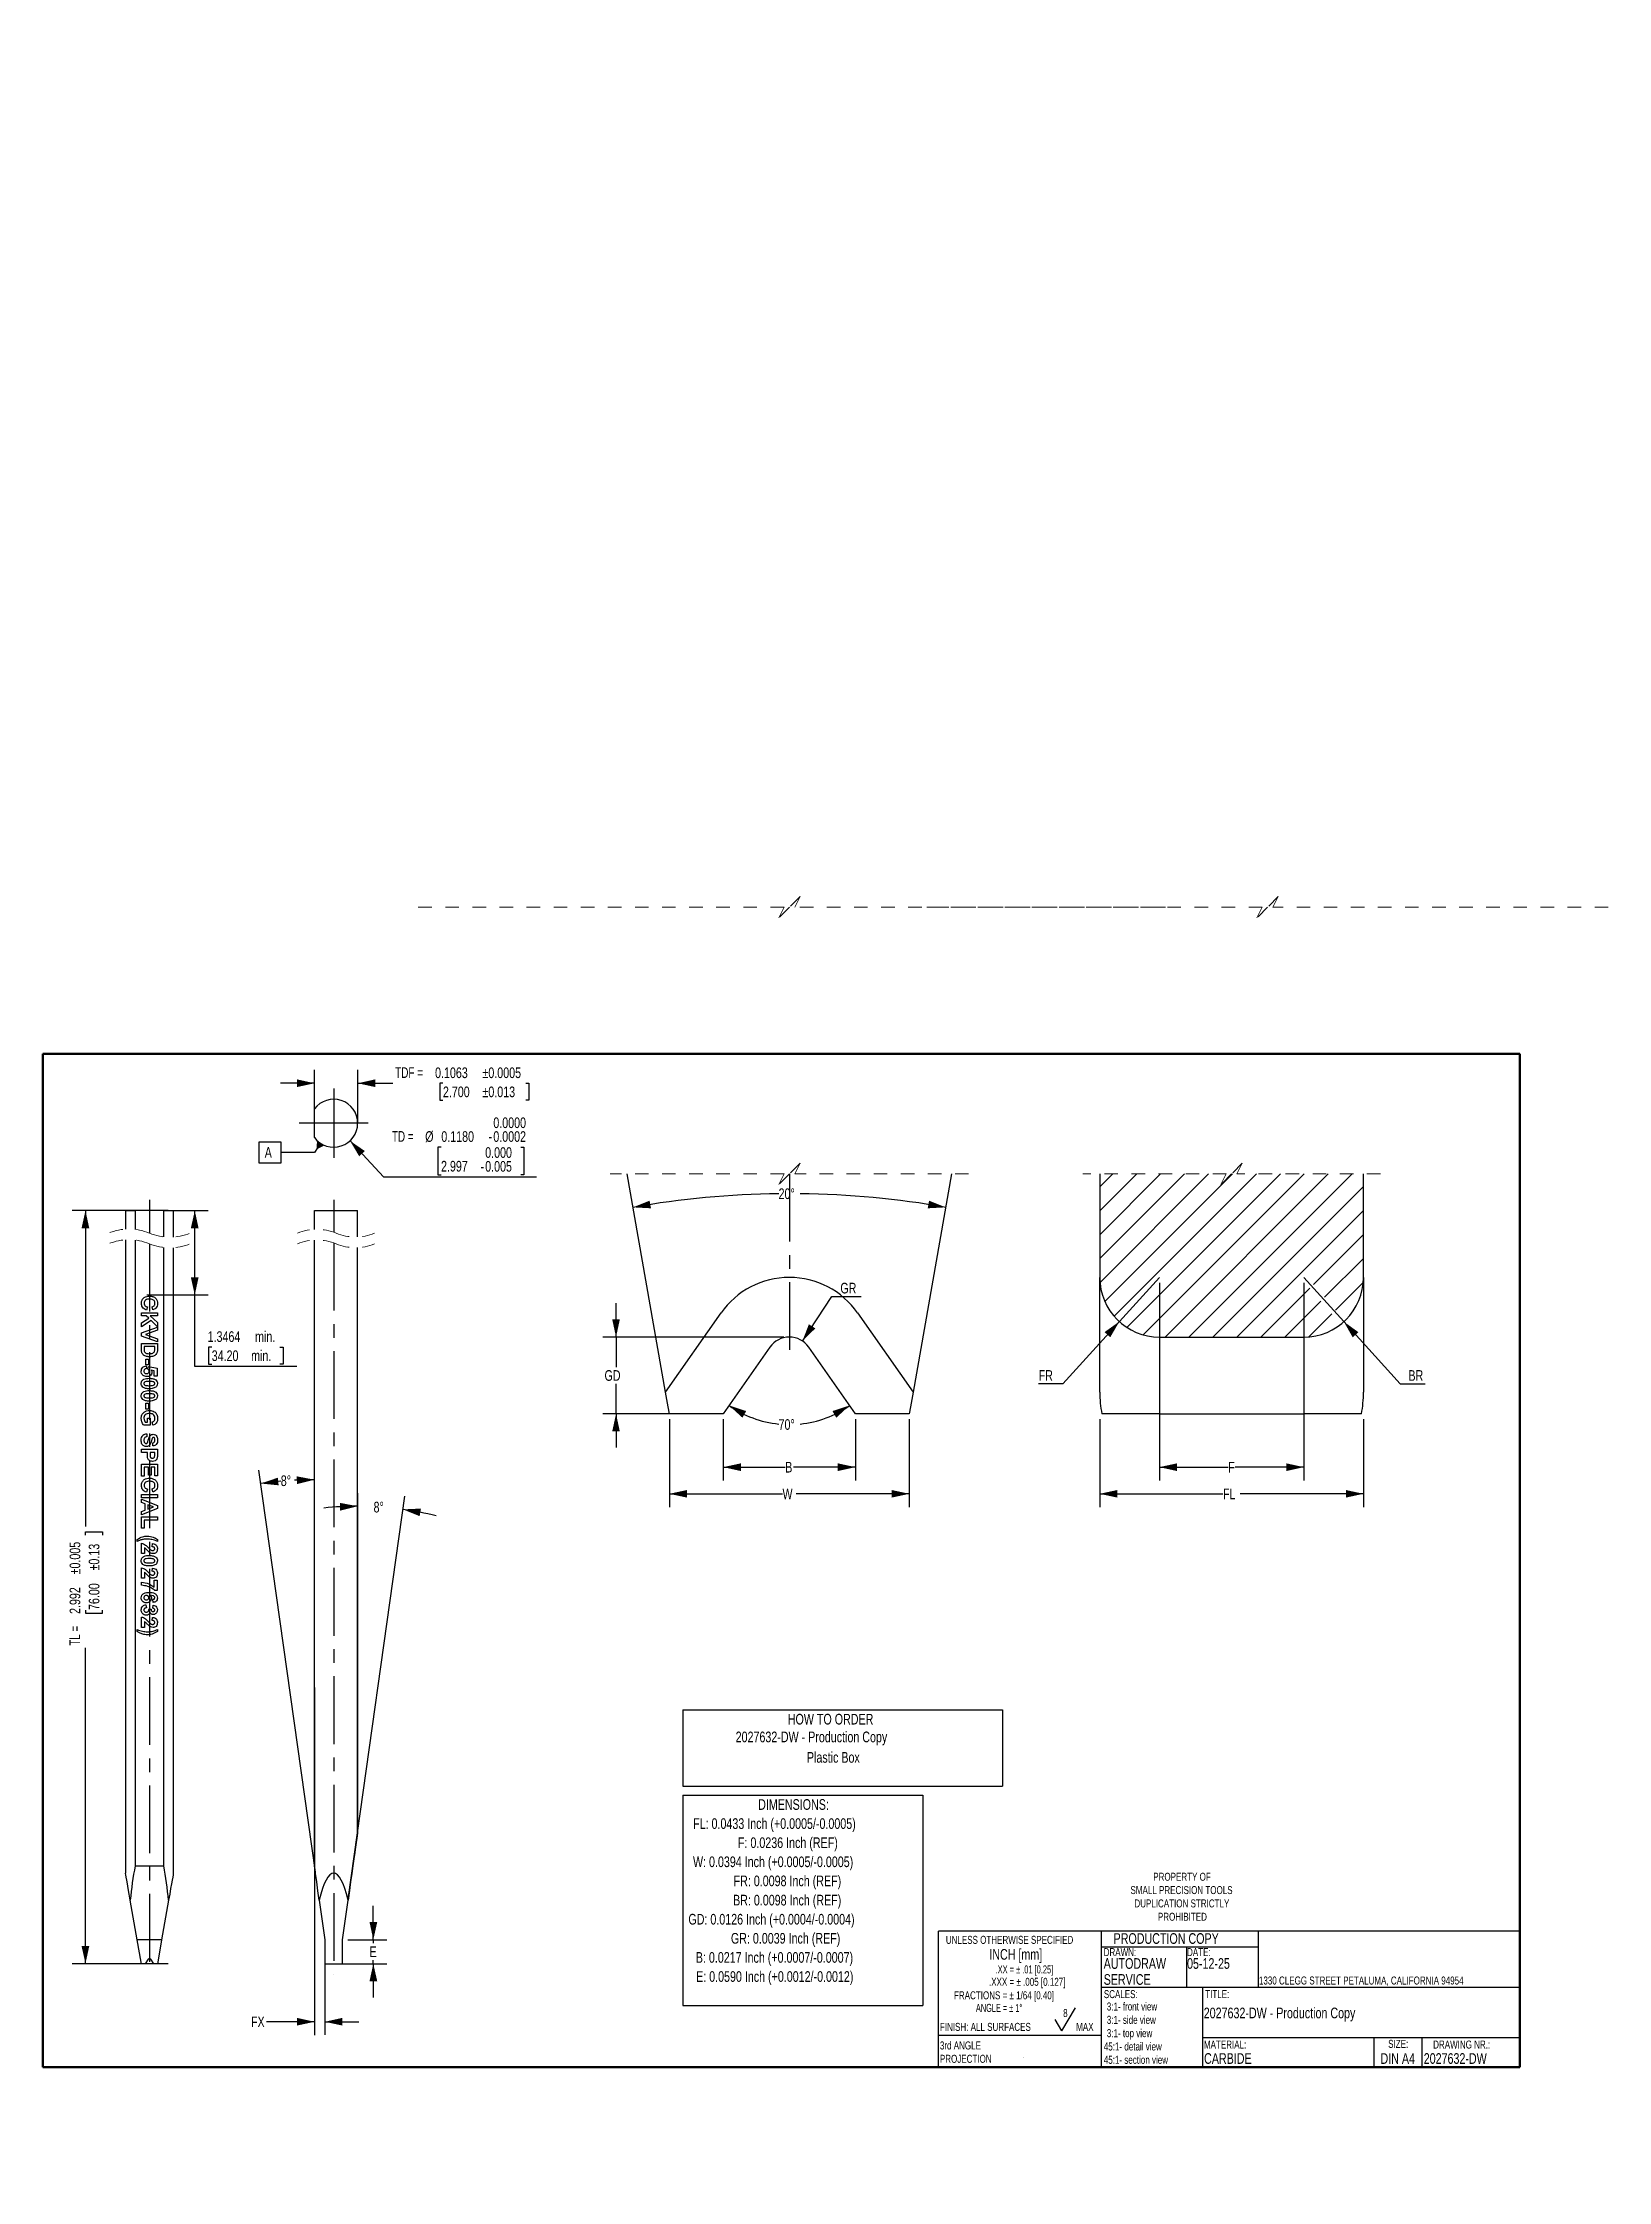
# Model space of a CAD drawing. Header units: inches. Extents: x 0 to 12, y -67262 to 67276.
# Drawn here: x 0.39 to 11.95, y -0.45 to 15.34 of the extents above; entities that cross this region are included whole.
import ezdxf

# ---------------------------------------------------------------- set-up
doc = ezdxf.new("R2010")
doc.units = ezdxf.units.IN
doc.header["$MEASUREMENT"] = 0
doc.linetypes.add('CENTERX2', pattern=[0.8, 0.5, -0.1, 0.1, -0.1])
doc.linetypes.add('HIDDEN', pattern=[0.075, 0.05, -0.025])
doc.layers.add('FORMAT', color=7, linetype='Continuous')
doc.styles.add('SLDTEXTSTYLE0', font='TXT', dxfattribs={"width": 0.75})
doc.styles.add('SLDTEXTSTYLE1', font='TXT', dxfattribs={"width": 0.694444})
doc.styles.add('SLDTEXTSTYLE2', font='TXT', dxfattribs={"width": 0.6875})
doc.styles.add('SLDTEXTSTYLE3', font='TXT', dxfattribs={"width": 0.7})
doc.dimstyles.new('SLDDIMSTYLE0', dxfattribs={"dimtxt": 0.07874, "dimasz": 0.13, "dimexe": 0, "dimexo": 0.0625, "dimgap": 0.019685, "dimtad": 0, "dimtih": 1, "dimtoh": 1, "dimdec": 4, "dimlfac": 0.333333, "dimrnd": 1e-09, "dimzin": 12, "dimdsep": 46, "dimtxsty": 'SLDTEXTSTYLE0', "dimsah": 1, "dimcen": 0.09, "dimadec": 0, "dimazin": 3, "dimtfac": 1, "dimtdec": 4, "dimtofl": 0, "dimtmove": 0, "dimatfit": 3, "dimfxl": 0, "dimfrac": 2, "dimtolj": 1, "dimarcsym": 0})
doc.dimstyles.new('SLDDIMSTYLE1', dxfattribs={"dimtxt": 0.07874, "dimasz": 0.13, "dimexe": 0, "dimexo": 0.0625, "dimgap": 0.019685, "dimtad": 0, "dimdec": 3, "dimlfac": 0.333333, "dimrnd": 1e-09, "dimzin": 12, "dimdsep": 46, "dimtxsty": 'SLDTEXTSTYLE0', "dimsah": 1, "dimcen": 0.09, "dimadec": 0, "dimazin": 3, "dimtol": 1, "dimtp": 0.005, "dimtm": 0.005, "dimtfac": 1, "dimtdec": 3, "dimtofl": 0, "dimtmove": 0, "dimatfit": 3, "dimfxl": 0, "dimfrac": 2, "dimtolj": 1, "dimarcsym": 0})
doc.dimstyles.new('SLDDIMSTYLE10', dxfattribs={"dimtxt": 0.07874, "dimasz": 0.13, "dimexe": 0, "dimexo": 0.0625, "dimgap": 0.019685, "dimtad": 0, "dimtih": 1, "dimtoh": 1, "dimdec": 4, "dimlfac": 0.022239, "dimrnd": 1e-09, "dimzin": 12, "dimdsep": 46, "dimtxsty": 'SLDTEXTSTYLE0', "dimsah": 1, "dimcen": 0.09, "dimadec": 0, "dimazin": 3, "dimtfac": 1, "dimtdec": 4, "dimtmove": 0, "dimatfit": 0, "dimfxl": 0, "dimfrac": 2, "dimtolj": 1, "dimtzin": 12, "dimarcsym": 0})
doc.dimstyles.new('SLDDIMSTYLE11', dxfattribs={"dimtxt": 0.07874, "dimasz": 0.13, "dimexe": 0, "dimexo": 0.0625, "dimgap": 0.019685, "dimtad": 0, "dimtih": 1, "dimtoh": 1, "dimdec": 4, "dimlfac": 0.564871, "dimrnd": 1e-09, "dimzin": 12, "dimdsep": 46, "dimtxsty": 'SLDTEXTSTYLE0', "dimsah": 1, "dimcen": 0, "dimadec": 0, "dimazin": 3, "dimtfac": 1, "dimtdec": 4, "dimtofl": 0, "dimtmove": 0, "dimatfit": 3, "dimfxl": 0, "dimfrac": 2, "dimtolj": 1, "dimtzin": 12, "dimarcsym": 0})
doc.dimstyles.new('SLDDIMSTYLE13', dxfattribs={"dimtxt": 0.07874, "dimasz": 0.13, "dimexe": 0, "dimexo": 0.0625, "dimgap": 0.019685, "dimtad": 0, "dimtih": 1, "dimtoh": 1, "dimdec": 4, "dimlfac": 0.022239, "dimrnd": 1e-09, "dimzin": 12, "dimdsep": 46, "dimtxsty": 'SLDTEXTSTYLE0', "dimsah": 1, "dimcen": 0, "dimse2": 1, "dimadec": 0, "dimazin": 3, "dimtfac": 1, "dimtdec": 4, "dimtofl": 0, "dimtmove": 0, "dimatfit": 3, "dimfxl": 0, "dimfrac": 2, "dimtolj": 1, "dimtzin": 12, "dimarcsym": 0})
doc.dimstyles.new('SLDDIMSTYLE2', dxfattribs={"dimtxt": 0.07874, "dimasz": 0.13, "dimexe": 0, "dimexo": 0.0625, "dimgap": 0.019685, "dimtad": 0, "dimtih": 1, "dimtoh": 1, "dimdec": 4, "dimlfac": 0.333333, "dimrnd": 1e-09, "dimzin": 12, "dimdsep": 46, "dimtxsty": 'SLDTEXTSTYLE0', "dimsah": 1, "dimcen": 0.09, "dimadec": 0, "dimazin": 3, "dimtfac": 1, "dimtdec": 4, "dimtmove": 0, "dimatfit": 0, "dimfxl": 0, "dimfrac": 2, "dimtolj": 1, "dimtzin": 12, "dimarcsym": 0})
doc.dimstyles.new('SLDDIMSTYLE3', dxfattribs={"dimtxt": 0.07874, "dimasz": 0.13, "dimexe": 0, "dimexo": 0.0625, "dimgap": 0.019685, "dimtad": 0, "dimtih": 1, "dimtoh": 1, "dimdec": 4, "dimlfac": 0.333333, "dimzin": 12, "dimdsep": 46, "dimtxsty": 'SLDTEXTSTYLE0', "dimsah": 1, "dimcen": 0.09, "dimadec": 1, "dimazin": 3, "dimtfac": 1, "dimtdec": 1, "dimtofl": 0, "dimtmove": 0, "dimatfit": 3, "dimfxl": 0, "dimfrac": 2, "dimtolj": 1, "dimtzin": 12, "dimarcsym": 0})
doc.dimstyles.new('SLDDIMSTYLE4', dxfattribs={"dimtxt": 0.07874, "dimasz": 0.13, "dimexe": 0, "dimexo": 0.0625, "dimgap": 0.019685, "dimtad": 0, "dimdec": 4, "dimlfac": 0.333333, "dimrnd": 1e-09, "dimzin": 12, "dimdsep": 46, "dimtxsty": 'SLDTEXTSTYLE0', "dimsah": 1, "dimcen": 0.09, "dimadec": 0, "dimazin": 3, "dimtfac": 1, "dimtdec": 4, "dimtmove": 0, "dimatfit": 0, "dimfxl": 0, "dimfrac": 2, "dimtolj": 1, "dimtzin": 12, "dimarcsym": 0})
doc.dimstyles.new('SLDDIMSTYLE5', dxfattribs={"dimtxt": 0.07874, "dimasz": 0.13, "dimexe": 0, "dimexo": 0.0625, "dimgap": 0.019685, "dimtad": 0, "dimdec": 4, "dimlfac": 0.333333, "dimrnd": 1e-09, "dimdsep": 46, "dimtxsty": 'SLDTEXTSTYLE0', "dimsah": 1, "dimcen": 0.09, "dimadec": 0, "dimazin": 2, "dimtol": 1, "dimtp": 0.0005, "dimtm": 0.0005, "dimtfac": 1, "dimtdec": 4, "dimtmove": 0, "dimatfit": 0, "dimfxl": 0, "dimfrac": 2, "dimtolj": 1, "dimarcsym": 0})
doc.dimstyles.new('SLDDIMSTYLE6', dxfattribs={"dimtxt": 0.07874, "dimasz": 0.13, "dimexe": 0, "dimexo": 0.0625, "dimgap": 0.019685, "dimtad": 0, "dimtih": 1, "dimtoh": 1, "dimdec": 4, "dimlfac": 0.333333, "dimrnd": 1e-09, "dimzin": 0, "dimdsep": 46, "dimtxsty": 'SLDTEXTSTYLE0', "dimsah": 1, "dimcen": 0, "dimadec": 0, "dimazin": 0, "dimtol": 1, "dimtm": 0.0002, "dimtfac": 1, "dimtdec": 4, "dimtofl": 0, "dimtmove": 0, "dimatfit": 3, "dimfxl": 0, "dimfrac": 2, "dimtolj": 1, "dimtzin": 0, "dimarcsym": 0})
doc.dimstyles.new('SLDDIMSTYLE7', dxfattribs={"dimtxt": 0.07874, "dimasz": 0.13, "dimexe": 0, "dimexo": 0.0625, "dimgap": 0.019685, "dimtad": 0, "dimtih": 1, "dimtoh": 1, "dimdec": 4, "dimlfac": 0.022239, "dimzin": 12, "dimdsep": 46, "dimtxsty": 'SLDTEXTSTYLE0', "dimsah": 1, "dimcen": 0.09, "dimadec": 1, "dimazin": 3, "dimtfac": 1, "dimtdec": 1, "dimtofl": 0, "dimtmove": 0, "dimatfit": 3, "dimfxl": 0, "dimfrac": 2, "dimtolj": 1, "dimtzin": 12, "dimarcsym": 0})
doc.dimstyles.new('SLDDIMSTYLE8', dxfattribs={"dimtxt": 0.07874, "dimasz": 0.13, "dimexe": 0, "dimexo": 0.0625, "dimgap": 0.019685, "dimtad": 0, "dimdec": 4, "dimlfac": 0.022239, "dimrnd": 1e-09, "dimzin": 12, "dimdsep": 46, "dimtxsty": 'SLDTEXTSTYLE0', "dimsah": 1, "dimcen": 0.09, "dimadec": 0, "dimazin": 3, "dimtfac": 1, "dimtdec": 4, "dimtofl": 0, "dimtmove": 0, "dimatfit": 3, "dimfxl": 0, "dimfrac": 2, "dimtolj": 1, "dimtzin": 12, "dimarcsym": 0})
doc.dimstyles.new('SLDDIMSTYLE9', dxfattribs={"dimtxt": 0.07874, "dimasz": 0.13, "dimexe": 0, "dimexo": 0.0625, "dimgap": 0.019685, "dimtad": 0, "dimdec": 4, "dimlfac": 0.022239, "dimzin": 12, "dimdsep": 46, "dimtxsty": 'SLDTEXTSTYLE0', "dimsah": 1, "dimcen": 0.09, "dimadec": 1, "dimazin": 3, "dimtfac": 1, "dimtdec": 1, "dimtofl": 0, "dimtmove": 0, "dimatfit": 3, "dimfxl": 0, "dimfrac": 2, "dimtolj": 1, "dimtzin": 12, "dimarcsym": 0})

msp = doc.modelspace()

# ---------------------------------------------------------------- texts
at = {"layer": 'FORMAT'}
for s, insert, char_height, attachment_point, style in [('PROPERTY OF', (8.80457, 1.82836), 0.0590551, 2, 'SLDTEXTSTYLE0'), ('SMALL PRECISION TOOLS', (8.80098, 1.72993), 0.0590551, 2, 'SLDTEXTSTYLE0'), ('DUPLICATION STRICTLY', (8.8034, 1.63151), 0.0590551, 2, 'SLDTEXTSTYLE0'), ('PROHIBITED', (8.80761, 1.53308), 0.059055, 2, 'SLDTEXTSTYLE0'), ('UNLESS OTHERWISE SPECIFIED', (7.06078, 1.36251), 0.0590551, 1, 'SLDTEXTSTYLE0'), ('INCH [mm]', (7.38197, 1.26515), 0.07874, 1, 'SLDTEXTSTYLE0'), ('DRAWN:', (8.22606, 1.27202), 0.059055, 1, 'SLDTEXTSTYLE0'), ('PRODUCTION COPY', (8.29936, 1.38211), 0.0787402, 1, 'SLDTEXTSTYLE0'), ('DATE:', (8.84172, 1.27202), 0.059055, 1, 'SLDTEXTSTYLE0'), ('.XX = ± .01 [0.25]', (7.42861, 1.14418), 0.0590551, 1, 'SLDTEXTSTYLE1'), ('AUTODRAW', (8.22625, 1.19776), 0.07874, 1, 'SLDTEXTSTYLE0'), ('05-12-25', (8.84172, 1.19776), 0.07874, 1, 'SLDTEXTSTYLE0'), ('FRACTIONS = ± 1/64 [0.40]', (7.12114, 0.95303), 0.0590551, 1, 'SLDTEXTSTYLE0'), ('.XXX = ± .005 [0.127]', (7.37963, 1.05269), 0.0590551, 1, 'SLDTEXTSTYLE0'), ('SERVICE', (8.22625, 1.07965), 0.07874, 1, 'SLDTEXTSTYLE0'), ('SCALES:', (8.22749, 0.96175), 0.059055, 1, 'SLDTEXTSTYLE0'), ('TITLE:', (8.97589, 0.96175), 0.059055, 1, 'SLDTEXTSTYLE0'), ('1330 CLEGG STREET PETALUMA, CALIFORNIA 94954', (9.37236, 1.06231), 0.0590551, 1, 'SLDTEXTSTYLE0'), ('ANGLE = ± 1°', (7.28276, 0.86035), 0.0590551, 1, 'SLDTEXTSTYLE2'), ('3:1- front view', (8.24939, 0.87034), 0.0590551, 1, 'SLDTEXTSTYLE0'), ('2027632-DW - Production Copy', (8.96497, 0.83256), 0.0787402, 1, 'SLDTEXTSTYLE0'), ('3:1- side view', (8.24939, 0.77192), 0.0590551, 1, 'SLDTEXTSTYLE0'), ('3:1- top view', (8.24939, 0.67349), 0.0590551, 1, 'SLDTEXTSTYLE0'), ('3rd ANGLE', (7.01709, 0.5827), 0.059055, 1, 'SLDTEXTSTYLE0'), ('PROJECTION', (7.01709, 0.48428), 0.059055, 1, 'SLDTEXTSTYLE0'), ('45:1- detail view', (8.22724, 0.57507), 0.0590551, 1, 'SLDTEXTSTYLE0'), ('45:1- section view', (8.22724, 0.47664), 0.0590551, 1, 'SLDTEXTSTYLE0'), ('MATERIAL:', (8.96624, 0.58943), 0.059055, 1, 'SLDTEXTSTYLE0'), ('CARBIDE', (8.96752, 0.49625), 0.07874, 1, 'SLDTEXTSTYLE0'), ('DIN A4', (10.39716, 0.49625), 0.07874, 2, 'SLDTEXTSTYLE0'), ('SIZE:', (10.40071, 0.59463), 0.059055, 2, 'SLDTEXTSTYLE0'), ('2027632-DW', (10.58916, 0.49625), 0.07874, 1, 'SLDTEXTSTYLE0'), ('DRAWING NR.:', (10.65875, 0.58943), 0.0590551, 1, 'SLDTEXTSTYLE0'), ('<MOD-ASYM>', (7.63145, 0.46245), 0.000787, 1, 'SLDTEXTSTYLE0')]:
    msp.add_mtext(s, dxfattribs=dict(at, insert=insert, char_height=char_height, attachment_point=attachment_point, style=style))

# ---------------------------------------------------------------- blocks, each defined once
blk = doc.blocks.new('SW_NOTE_0')
at = {"layer": 'FORMAT', "color": 0}
for q in [(1.001, 0.186), (0.851, 0.102)]:
    blk.add_line((0.901, 0.017), q, dxfattribs=at)
at = {"layer": 'FORMAT', "color": 0, "attachment_point": 1, "style": 'SLDTEXTSTYLE0'}
for s, insert, char_height in [('8', (0.91, 0.178), 0.0591), ('FINISH: ALL SURFACES', (0, 0.076), 0.05906), ('MAX', (1.006, 0.076), 0.0591)]:
    blk.add_mtext(s, dxfattribs=dict(at, insert=insert, char_height=char_height))
blk = doc.blocks.new('SW_TABLEANNOTATION_0')
at = {"layer": 'FORMAT', "color": 0}
for p, q in [((0, 0), (0, -0.141)), ((0, 0), (1.772, 0)), ((1.772, 0), (1.772, -0.141)), ((0, -0.141), (0, -0.282)), ((1.772, -0.141), (1.772, -0.282)), ((0, -0.282), (0, -0.424)), ((1.772, -0.282), (1.772, -0.424)), ((0, -0.424), (0, -0.565)), ((1.772, -0.424), (1.772, -0.565)), ((0, -0.565), (0, -0.706)), ((1.772, -0.565), (1.772, -0.706)), ((0, -0.706), (0, -0.847)), ((1.772, -0.706), (1.772, -0.847)), ((0, -0.847), (0, -0.988)), ((1.772, -0.847), (1.772, -0.988)), ((0, -0.988), (0, -1.129)), ((1.772, -0.988), (1.772, -1.129)), ((0, -1.129), (0, -1.271)), ((1.772, -1.129), (1.772, -1.271)), ((0, -1.271), (0, -1.412)), ((0, -1.412), (0, -1.553)), ((1.772, -1.271), (1.772, -1.412)), ((1.772, -1.412), (1.772, -1.553)), ((0, -1.553), (1.772, -1.553))]:
    blk.add_line(p, q, dxfattribs=at)
at = {"layer": 'FORMAT', "color": 0, "char_height": 0.07874, "attachment_point": 1, "style": 'SLDTEXTSTYLE0'}
for s, insert in [('DIMENSIONS:', (0.557, -0.03)), ('FL: 0.0433 Inch (+0.0005/-0.0005)', (0.077, -0.171)), ('F: 0.0236 Inch (REF)', (0.408, -0.312)), ('W: 0.0394 Inch (+0.0005/-0.0005)', (0.076, -0.453)), ('FR: 0.0098 Inch (REF)', (0.376, -0.594)), ('BR: 0.0098 Inch (REF)', (0.372, -0.736)), ('GD: 0.0126 Inch (+0.0004/-0.0004)', (0.042, -0.877)), ('GR: 0.0039 Inch (REF)', (0.356, -1.018)), ('B: 0.0217 Inch (+0.0007/-0.0007)', (0.097, -1.159)), ('E: 0.0590 Inch (+0.0012/-0.0012)', (0.099, -1.3))]:
    blk.add_mtext(s, dxfattribs=dict(at, insert=insert))
blk = doc.blocks.new('SW_TABLEANNOTATION_1')
at = {"layer": 'FORMAT', "color": 0}
for p, q in [((0, 0), (0, -0.141)), ((0, 0), (2.362, 0)), ((2.362, 0), (2.362, -0.141)), ((0, -0.141), (0, -0.282)), ((2.362, -0.141), (2.362, -0.282)), ((0, -0.282), (0, -0.424)), ((2.362, -0.282), (2.362, -0.424)), ((0, -0.424), (0, -0.565)), ((2.362, -0.424), (2.362, -0.565)), ((0, -0.565), (2.362, -0.565))]:
    blk.add_line(p, q, dxfattribs=at)
at = {"layer": 'FORMAT', "color": 0, "char_height": 0.07874, "attachment_point": 1, "style": 'SLDTEXTSTYLE0'}
for s, insert in [('2027632-DW - Production Copy', (0.391, -0.161)), ('HOW TO ORDER', (0.776, -0.03)), ('Plastic Box', (0.917, -0.312))]:
    blk.add_mtext(s, dxfattribs=dict(at, insert=insert))
blk = doc.blocks.new('SW_BROKEN_VIEW_0')
at = {"color": 0, "linetype": 'CENTERX2'}
for p, q in [((0, 0.324), (0, 0.079)), ((0, 0), (0, -5.394))]:
    blk.add_line(p, q, dxfattribs=at)
blk = doc.blocks.new('_D')
at = {"layer": 'FORMAT'}
for p, q in [((1.326, 6.717), (1.614, 6.717)), ((1.516, 6.094), (1.516, 6.717)), ((1.161, 6.094), (1.614, 6.094)), ((1.516, 5.567), (1.516, 6.094)), ((1.641, 5.708), (1.617, 5.708)), ((1.617, 5.708), (1.617, 5.583)), ((2.144, 5.708), (2.168, 5.708)), ((2.168, 5.708), (2.168, 5.583)), ((2.269, 5.567), (1.516, 5.567)), ((1.617, 5.583), (1.641, 5.583)), ((2.168, 5.583), (2.144, 5.583))]:
    blk.add_line(p, q, dxfattribs=at)
for points in [[(1.516, 6.717), (1.487, 6.587), (1.544, 6.587)], [(1.516, 6.094), (1.544, 6.224), (1.487, 6.224)]]:
    blk.add_solid(points, dxfattribs=at)
at = {"layer": 'FORMAT', "char_height": 0.0787, "attachment_point": 1, "style": 'SLDTEXTSTYLE0'}
for s, insert in [('1.3464', (1.611, 5.826)), ('34.20', (1.641, 5.685)), ('min.', (1.932, 5.685)), ('min.', (1.961, 5.826))]:
    blk.add_mtext(s, dxfattribs=dict(at, insert=insert))
blk = doc.blocks.new('_D_1')
at = {"layer": 'FORMAT'}
for p, q in [((1.319, 6.717), (0.61, 6.717)), ((0.709, 6.717), (0.709, 4.385)), ((0.709, 4.321), (0.709, 4.345)), ((0.709, 4.345), (0.834, 4.345)), ((0.834, 4.345), (0.834, 4.321)), ((0.709, 3.768), (0.709, 3.744)), ((0.709, 3.744), (0.834, 3.744)), ((0.834, 3.744), (0.834, 3.768)), ((0.709, 1.157), (0.709, 3.489)), ((1.319, 1.157), (0.61, 1.157))]:
    blk.add_line(p, q, dxfattribs=at)
for points in [[(0.709, 6.717), (0.68, 6.587), (0.737, 6.587)], [(0.709, 1.157), (0.737, 1.287), (0.68, 1.287)]]:
    blk.add_solid(points, dxfattribs=at)
at = {"layer": 'FORMAT', "char_height": 0.0787, "attachment_point": 1, "rotation": 90}
for s, insert, style in [('±0.005', (0.592, 4.031), 'SLDTEXTSTYLE0'), ('±0.13', (0.733, 4.06), 'SLDTEXTSTYLE0'), ('76.00', (0.733, 3.768), 'SLDTEXTSTYLE0'), ('2.992', (0.592, 3.739), 'SLDTEXTSTYLE0'), ('TL =', (0.591, 3.505), 'SLDTEXTSTYLE2')]:
    blk.add_mtext(s, dxfattribs=dict(at, insert=insert, style=style))
blk = doc.blocks.new('SW_BROKEN_VIEW_1')
at = {"color": 0, "linetype": 'CENTERX2'}
for p, q in [((0, 0.317), (0, 0.079)), ((0, 0), (0, -5.4))]:
    blk.add_line(p, q, dxfattribs=at)
blk = doc.blocks.new('_D_2')
at = {"layer": 'FORMAT'}
for p, q in [((2.834, 1.334), (2.834, 1.584)), ((2.646, 1.334), (2.933, 1.334)), ((2.834, 1.334), (2.834, 1.308)), ((2.581, 1.157), (2.933, 1.157)), ((2.834, 1.157), (2.834, 1.183)), ((2.834, 1.157), (2.834, 0.907))]:
    blk.add_line(p, q, dxfattribs=at)
for points in [[(2.834, 1.334), (2.863, 1.464), (2.806, 1.464)], [(2.834, 1.157), (2.806, 1.027), (2.863, 1.027)]]:
    blk.add_solid(points, dxfattribs=at)
at = {"layer": 'FORMAT', "insert": (2.806, 1.284), "char_height": 0.0787, "attachment_point": 1, "style": 'SLDTEXTSTYLE0'}
blk.add_mtext('E', dxfattribs=at)
blk = doc.blocks.new('_D_3')
at = {"layer": 'FORMAT'}
for p, q in [((2.406, 1.833), (1.989, 4.8)), ((2.4, 1.92), (2.4, 4.828))]:
    blk.add_line(p, q, dxfattribs=at)
for start, end in [(95.0103, 98), (90, 92.991)]:
    blk.add_arc((2.4, 1.88), 2.85, start, end, dxfattribs=at)
for points in [[(2.003, 4.702), (2.135, 4.689), (2.129, 4.745)], [(2.4, 4.73), (2.269, 4.755), (2.27, 4.698)]]:
    blk.add_solid(points, dxfattribs=at)
at = {"layer": 'FORMAT', "insert": (2.151, 4.762), "char_height": 0.0787, "attachment_point": 1, "style": 'SLDTEXTSTYLE0'}
blk.add_mtext('8°', dxfattribs=at)
blk = doc.blocks.new('_D_4')
at = {"layer": 'FORMAT'}
for p, q in [((2.651, 1.651), (3.066, 4.608)), ((2.719, 2.172), (2.719, 4.632))]:
    blk.add_line(p, q, dxfattribs=at)
for start, end in [(90, 95.957), (90, 95.957), (76.043, 82), (76.043, 82)]:
    blk.add_arc((2.719, 2.132), 2.402, start, end, dxfattribs=at)
for points in [[(2.719, 4.534), (2.588, 4.559), (2.589, 4.502)], [(3.053, 4.511), (3.176, 4.461), (3.186, 4.517)]]:
    blk.add_solid(points, dxfattribs=at)
at = {"layer": 'FORMAT', "insert": (2.836, 4.567), "char_height": 0.0787, "attachment_point": 1, "style": 'SLDTEXTSTYLE0'}
blk.add_mtext('8°', dxfattribs=at)
blk = doc.blocks.new('_D_5')
at = {"layer": 'FORMAT'}
for p, q in [((2.4, 3.197), (2.4, 0.63)), ((2.476, 1.295), (2.476, 0.631)), ((2.4, 0.728), (2.046, 0.728)), ((2.476, 0.728), (2.726, 0.728))]:
    blk.add_line(p, q, dxfattribs=at)
for points in [[(2.4, 0.728), (2.27, 0.757), (2.27, 0.7)], [(2.476, 0.728), (2.606, 0.7), (2.606, 0.757)]]:
    blk.add_solid(points, dxfattribs=at)
at = {"layer": 'FORMAT', "insert": (1.931, 0.767), "char_height": 0.0787, "attachment_point": 1, "style": 'SLDTEXTSTYLE0'}
blk.add_mtext('FX', dxfattribs=at)
blk = doc.blocks.new('_D_6')
at = {"layer": 'FORMAT'}
for p, q in [((2.4, 7.367), (2.4, 7.756)), ((2.719, 7.363), (2.719, 7.756)), ((2.4, 7.657), (2.15, 7.657)), ((2.719, 7.657), (2.979, 7.657)), ((3.348, 7.657), (3.324, 7.657)), ((3.324, 7.657), (3.324, 7.532)), ((3.959, 7.657), (3.983, 7.657)), ((3.983, 7.657), (3.983, 7.532)), ((3.324, 7.532), (3.348, 7.532)), ((3.983, 7.532), (3.959, 7.532))]:
    blk.add_line(p, q, dxfattribs=at)
for points in [[(2.4, 7.657), (2.27, 7.686), (2.27, 7.629)], [(2.719, 7.657), (2.849, 7.629), (2.849, 7.686)]]:
    blk.add_solid(points, dxfattribs=at)
at = {"layer": 'FORMAT', "char_height": 0.0787, "attachment_point": 1}
for s, insert, style in [('TDF =', (2.995, 7.775), 'SLDTEXTSTYLE3'), ('0.1063', (3.29, 7.774), 'SLDTEXTSTYLE0'), ('±0.0005', (3.64, 7.774), 'SLDTEXTSTYLE0'), ('2.700', (3.348, 7.633), 'SLDTEXTSTYLE0'), ('±0.013', (3.64, 7.633), 'SLDTEXTSTYLE0')]:
    blk.add_mtext(s, dxfattribs=dict(at, insert=insert, style=style))
blk = doc.blocks.new('_D_7')
at = {"layer": 'FORMAT'}
for p, q in [((2.662, 7.232), (2.91, 6.966)), ((3.334, 7.185), (3.31, 7.185)), ((3.31, 7.185), (3.31, 6.982)), ((3.922, 7.185), (3.946, 7.185)), ((3.946, 7.185), (3.946, 6.982)), ((2.91, 6.966), (4.04, 6.966)), ((3.31, 6.982), (3.334, 6.982)), ((3.946, 6.982), (3.922, 6.982))]:
    blk.add_line(p, q, dxfattribs=at)
blk.add_solid([(2.662, 7.232), (2.73, 7.118), (2.771, 7.157)], dxfattribs=at)
at = {"layer": 'FORMAT', "char_height": 0.0787, "attachment_point": 1}
for s, insert, style in [('TD =', (2.972, 7.304), 'SLDTEXTSTYLE2'), ('%%c', (3.217, 7.303), 'SLDTEXTSTYLE0'), ('0.1180', (3.336, 7.303), 'SLDTEXTSTYLE0'), ('0.0000', (3.72, 7.405), 'SLDTEXTSTYLE0'), ('0.0002', (3.72, 7.303), 'SLDTEXTSTYLE0'), ('0.000', (3.66, 7.185), 'SLDTEXTSTYLE0'), ('-', (3.685, 7.303), 'SLDTEXTSTYLE0'), ('2.997', (3.334, 7.084), 'SLDTEXTSTYLE0'), ('-', (3.625, 7.083), 'SLDTEXTSTYLE0'), ('0.005', (3.66, 7.083), 'SLDTEXTSTYLE0')]:
    blk.add_mtext(s, dxfattribs=dict(at, insert=insert, style=style))
blk = doc.blocks.new('SW_DATUMTAG_0')
at = {"layer": 'FORMAT', "color": 0}
for p, q in [((-0.04, -0.016), (-0.04, 0.141)), ((-0.04, 0.141), (0.118, 0.141)), ((0.118, 0.141), (0.118, -0.016)), ((0.368, 0.063), (0.118, 0.063)), ((0.412, 0.13), (0.368, 0.063)), ((0.118, -0.016), (-0.04, -0.016))]:
    blk.add_line(p, q, dxfattribs=at)
blk.add_solid([(0.386, 0.148), (0.438, 0.113), (0.382, 0.084)], dxfattribs=at)
at = {"layer": 'FORMAT', "color": 0, "insert": (0, 0.102), "char_height": 0.0787, "attachment_point": 1, "style": 'SLDTEXTSTYLE0'}
blk.add_mtext('A', dxfattribs=at)
blk = doc.blocks.new('SW_BROKEN_VIEW_2')
at = {"color": 0, "linetype": 'CENTERX2'}
blk.add_line((0, 0), (0, -1.378), dxfattribs=at)
blk = doc.blocks.new('_D_8')
at = {"layer": 'FORMAT'}
for start, end in [(90.6823, 100), (80, 89.3177)]:
    blk.add_arc((5.906, 0.193), 6.649, start, end, dxfattribs=at)
for points in [[(4.751, 6.741), (4.884, 6.734), (4.874, 6.79)], [(7.06, 6.741), (6.937, 6.79), (6.927, 6.734)]]:
    blk.add_solid(points, dxfattribs=at)
at = {"layer": 'FORMAT', "insert": (5.826, 6.881), "char_height": 0.0787, "attachment_point": 1, "style": 'SLDTEXTSTYLE0'}
blk.add_mtext('20°', dxfattribs=at)
blk = doc.blocks.new('_D_9')
at = {"layer": 'FORMAT'}
for p, q in [((5.02, 5.177), (5.02, 4.528)), ((6.791, 5.177), (6.791, 4.528)), ((5.02, 4.626), (5.855, 4.626)), ((6.791, 4.626), (5.956, 4.626))]:
    blk.add_line(p, q, dxfattribs=at)
for points in [[(5.02, 4.626), (5.15, 4.598), (5.15, 4.654)], [(6.791, 4.626), (6.661, 4.654), (6.661, 4.598)]]:
    blk.add_solid(points, dxfattribs=at)
at = {"layer": 'FORMAT', "insert": (5.855, 4.665), "char_height": 0.0787, "attachment_point": 1, "style": 'SLDTEXTSTYLE0'}
blk.add_mtext('W', dxfattribs=at)
blk = doc.blocks.new('_D_10')
at = {"layer": 'FORMAT'}
for start, end in [(235, 264.14), (275.86, 305)]:
    blk.add_arc((5.906, 5.913), 0.776, start, end, dxfattribs=at)
for points in [[(5.461, 5.278), (5.559, 5.188), (5.587, 5.237)], [(6.35, 5.278), (6.224, 5.237), (6.252, 5.188)]]:
    blk.add_solid(points, dxfattribs=at)
at = {"layer": 'FORMAT', "insert": (5.826, 5.177), "char_height": 0.0787, "attachment_point": 1, "style": 'SLDTEXTSTYLE0'}
blk.add_mtext('70°', dxfattribs=at)
blk = doc.blocks.new('_D_11')
at = {"layer": 'FORMAT'}
for p, q in [((4.626, 5.783), (4.626, 6.033)), ((5.866, 5.783), (4.528, 5.783)), ((4.626, 5.783), (4.626, 5.562)), ((4.626, 5.217), (4.626, 5.437)), ((5.317, 5.217), (4.528, 5.217)), ((4.626, 5.217), (4.626, 4.967))]:
    blk.add_line(p, q, dxfattribs=at)
for points in [[(4.626, 5.783), (4.654, 5.913), (4.598, 5.913)], [(4.626, 5.217), (4.598, 5.087), (4.654, 5.087)]]:
    blk.add_solid(points, dxfattribs=at)
at = {"layer": 'FORMAT', "insert": (4.541, 5.539), "char_height": 0.0787, "attachment_point": 1, "style": 'SLDTEXTSTYLE0'}
blk.add_mtext('GD', dxfattribs=at)
blk = doc.blocks.new('_D_12')
at = {"layer": 'FORMAT'}
for p, q in [((5.418, 5.177), (5.418, 4.724)), ((6.393, 5.177), (6.393, 4.724)), ((5.418, 4.823), (5.875, 4.823)), ((6.393, 4.823), (5.936, 4.823))]:
    blk.add_line(p, q, dxfattribs=at)
for points in [[(5.418, 4.823), (5.548, 4.794), (5.548, 4.851)], [(6.393, 4.823), (6.263, 4.851), (6.263, 4.794)]]:
    blk.add_solid(points, dxfattribs=at)
at = {"layer": 'FORMAT', "insert": (5.875, 4.862), "char_height": 0.0787, "attachment_point": 1, "style": 'SLDTEXTSTYLE0'}
blk.add_mtext('B', dxfattribs=at)
blk = doc.blocks.new('_D_13')
at = {"layer": 'FORMAT'}
for p, q in [((6.002, 5.754), (6.219, 6.082)), ((6.219, 6.082), (6.437, 6.082))]:
    blk.add_line(p, q, dxfattribs=at)
blk.add_solid([(6.002, 5.754), (6.097, 5.847), (6.05, 5.878)], dxfattribs=at)
at = {"layer": 'FORMAT', "insert": (6.282, 6.184), "char_height": 0.0787, "attachment_point": 1, "style": 'SLDTEXTSTYLE0'}
blk.add_mtext('GR', dxfattribs=at)
blk = doc.blocks.new('_D_14')
at = {"layer": 'FORMAT'}
for p, q in [((8.197, 5.177), (8.197, 4.528)), ((10.144, 5.177), (10.144, 4.528)), ((8.197, 4.626), (9.107, 4.626)), ((10.144, 4.626), (9.235, 4.626))]:
    blk.add_line(p, q, dxfattribs=at)
for points in [[(8.197, 4.626), (8.327, 4.598), (8.327, 4.654)], [(10.144, 4.626), (10.014, 4.654), (10.014, 4.598)]]:
    blk.add_solid(points, dxfattribs=at)
at = {"layer": 'FORMAT', "insert": (9.107, 4.665), "char_height": 0.0787, "attachment_point": 1, "style": 'SLDTEXTSTYLE0'}
blk.add_mtext('FL', dxfattribs=at)
blk = doc.blocks.new('_D_15')
at = {"layer": 'FORMAT'}
for p, q in [((8.638, 6.224), (8.342, 5.898)), ((8.342, 5.898), (7.924, 5.437)), ((7.924, 5.437), (7.746, 5.437))]:
    blk.add_line(p, q, dxfattribs=at)
blk.add_solid([(8.342, 5.898), (8.233, 5.82), (8.275, 5.782)], dxfattribs=at)
at = {"layer": 'FORMAT', "insert": (7.746, 5.539), "char_height": 0.0787, "attachment_point": 1, "style": 'SLDTEXTSTYLE0'}
blk.add_mtext('FR', dxfattribs=at)
blk = doc.blocks.new('_D_16')
at = {"layer": 'FORMAT'}
for p, q in [((9.704, 6.224), (9.999, 5.897)), ((9.999, 5.897), (10.414, 5.437)), ((10.414, 5.437), (10.6, 5.437))]:
    blk.add_line(p, q, dxfattribs=at)
blk.add_solid([(9.999, 5.897), (10.065, 5.781), (10.107, 5.819)], dxfattribs=at)
at = {"layer": 'FORMAT', "insert": (10.476, 5.539), "char_height": 0.0787, "attachment_point": 1, "style": 'SLDTEXTSTYLE0'}
blk.add_mtext('BR', dxfattribs=at)
blk = doc.blocks.new('_D_17')
at = {"layer": 'FORMAT'}
for p, q in [((8.638, 6.184), (8.638, 4.724)), ((9.704, 6.184), (9.704, 4.724)), ((8.638, 4.823), (9.146, 4.823)), ((9.704, 4.823), (9.196, 4.823))]:
    blk.add_line(p, q, dxfattribs=at)
for points in [[(8.638, 4.823), (8.768, 4.794), (8.768, 4.851)], [(9.704, 4.823), (9.574, 4.851), (9.574, 4.794)]]:
    blk.add_solid(points, dxfattribs=at)
at = {"layer": 'FORMAT', "insert": (9.146, 4.862), "char_height": 0.0787, "attachment_point": 1, "style": 'SLDTEXTSTYLE0'}
blk.add_mtext('F', dxfattribs=at)
blk = doc.blocks.new('SW_HATCH_0')
at = {"color": 0, "linetype": 'Continuous', "lineweight": 18}
for p, q in [((0, 0), (0.096, 0.096)), ((0, -0.177), (0.273, 0.096)), ((0, -0.354), (0.449, 0.096)), ((0, -0.53), (0.626, 0.096)), ((0.002, -0.706), (0.803, 0.096)), ((0.037, -0.846), (0.98, 0.096)), ((0.106, -0.955), (1.156, 0.096)), ((0.2, -1.038), (1.333, 0.096)), ((0.321, -1.093), (1.51, 0.096)), ((0.482, -1.109), (1.687, 0.096)), ((0.658, -1.109), (1.864, 0.096)), ((0.835, -1.109), (1.947, 0.002)), ((1.012, -1.109), (1.947, -0.174)), ((1.577, -0.721), (1.947, -0.351)), ((1.659, -0.815), (1.947, -0.528)), ((1.189, -1.109), (1.55, -0.749)), ((1.741, -0.91), (1.945, -0.706)), ((1.366, -1.109), (1.632, -0.843)), ((1.544, -1.108), (1.714, -0.938))]:
    blk.add_line(p, q, dxfattribs=at)

# ---------------------------------------------------------------- dimensions: what is measured, and where the dimension line sits
at = {"layer": 'FORMAT'}
for base, line1, line2, dimstyle, picture, middle in [((6.52446, 6.81311), ((6.79134, 5.21654), (8.57621, 15.33902)), ((3.23481, 15.33902), (5.01968, 5.21654)), 'SLDDIMSTYLE7', '_D_8', (5.90551, 6.84198)), ((5.63481, 5.18658), ((5.76206, 5.70843), (1.45045, -0.44918)), ((10.36057, -0.44918), (6.04896, 5.70843)), 'SLDDIMSTYLE9', '_D_10', (5.90551, 5.1378)), ((2.32524, 4.72882), ((2.39961, 1.145), (2.39961, 1.88027)), ((2.12825, 3.81106), (2.47641, 1.33381)), 'SLDDIMSTYLE3', '_D_3', (2.20083, 4.72285)), ((3.1759, 4.48999), ((2.83662, 2.97255), (2.60631, 1.33381)), ((2.71851, 1.145), (2.71851, 2.13216)), 'SLDDIMSTYLE3', '_D_4', (2.88605, 4.52809))]:
    dim = msp.add_angular_dim_2l(base=base, line1=line1, line2=line2, dimstyle=dimstyle, dxfattribs=at)
    dim.commit()
    dim.dimension.update_dxf_attribs({"geometry": picture, "text_midpoint": middle, "dimtype": 162})
for base, p1, p2, text, dimstyle, picture, middle in [((2.39961, 7.65731), (2.71851, 7.3622), (2.39961, 7.54039), 'TDF = <>', 'SLDDIMSTYLE5', '_D_6', (3.50591, 7.65731)), ((9.70383, 4.82283), (8.63813, 6.22377), (9.70383, 6.22377), 'F', 'SLDDIMSTYLE8', '_D_17', (9.17098, 4.82283)), ((5.01968, 4.62598), (6.79134, 5.21654), (5.01968, 5.21654), 'W', 'SLDDIMSTYLE8', '_D_9', (5.90551, 4.62598)), ((6.39339, 4.82283), (5.41763, 5.21654), (6.39339, 5.21654), 'B', 'SLDDIMSTYLE8', '_D_12', (5.90551, 4.82283)), ((10.14449, 4.62598), (8.19747, 5.21654), (10.14449, 5.21654), 'FL ', 'SLDDIMSTYLE8', '_D_14', (9.17098, 4.62598)), ((2.47641, 0.72835), (2.39961, 1.145), (2.47641, 1.145), 'FX', 'SLDDIMSTYLE4', '_D_5', (1.98835, 0.72835))]:
    dim = msp.add_linear_dim(base=base, p1=p1, p2=p2, text=text, dimstyle=dimstyle, dxfattribs=at)
    dim.commit()
    dim.dimension.update_dxf_attribs({"geometry": picture, "text_midpoint": middle, "dimtype": 160})
dim = msp.add_diameter_dim_2p(p1=(2.42108, 7.49192), p2=(2.66193, 7.23249), text='TD = <>', dimstyle='SLDDIMSTYLE6', dxfattribs=at)
dim.commit()
dim.dimension.update_dxf_attribs({"geometry": '_D_7', "text_midpoint": (3.50591, 7.1852), "dimtype": 163})
for base, p1, p2, text, dimstyle, picture, middle in [((0.70883, 6.7172), (1.3581, 1.15681), (1.3581, 6.7172), 'TL = 2.992 max.', 'SLDDIMSTYLE1', '_D_1', (0.70883, 3.93701)), ((1.51558, 6.7172), (1.12205, 6.09361), (1.2869, 6.7172), '1.3464 min. min. ', 'SLDDIMSTYLE0', '_D', (1.51558, 5.70866)), ((4.62598, 5.78311), (5.90551, 5.21654), (5.90551, 5.78311), 'GD', 'SLDDIMSTYLE10', '_D_11', (4.62598, 5.49982)), ((2.83448, 1.33381), (2.54151, 1.15681), (2.60631, 1.33381), 'E', 'SLDDIMSTYLE2', '_D_2', (2.83448, 1.24531))]:
    dim = msp.add_linear_dim(base=base, p1=p1, p2=p2, angle=90, text=text, dimstyle=dimstyle, dxfattribs=at)
    dim.commit()
    dim.dimension.update_dxf_attribs({"geometry": picture, "text_midpoint": middle, "dimtype": 160})
for center, mpoint, text, dimstyle, picture, middle in [((5.90551, 5.60798), (6.00212, 5.75405), 'GR', 'SLDDIMSTYLE11', '_D_13', (6.35936, 6.14477)), ((8.63813, 6.22377), (8.3418, 5.89763), 'FR', 'SLDDIMSTYLE13', '_D_15', (7.80377, 5.49982)), ((9.70383, 6.22377), (9.99909, 5.89665), 'BR', 'SLDDIMSTYLE13', '_D_16', (10.53819, 5.49982))]:
    dim = msp.add_radius_dim(center=center, mpoint=mpoint, text=text, dimstyle=dimstyle, dxfattribs=at)
    dim.commit()
    dim.dimension.update_dxf_attribs({"geometry": picture, "text_midpoint": middle, "dimtype": 164})

# ---------------------------------------------------------------- linework, layer by layer
at = {"color": 7, "linetype": 'HIDDEN', "lineweight": 18}
for p, q in [((5.98425, 9.03543), (5.90551, 8.95669)), ((5.94488, 8.95669), (5.98425, 9.03543)), ((9.51502, 9.03543), (9.43628, 8.95669)), ((9.47565, 8.95669), (9.51502, 9.03543)), ((5.86614, 8.95669), (3.12752, 8.95669)), ((5.90551, 8.95669), (5.82677, 8.87795)), ((5.82677, 8.87795), (5.86614, 8.95669)), ((8.68351, 8.95669), (5.94488, 8.95669)), ((9.39691, 8.95669), (6.92134, 8.95669)), ((9.43628, 8.95669), (9.35754, 8.87795)), ((9.35754, 8.87795), (9.39691, 8.95669)), ((11.95122, 8.95669), (9.47565, 8.95669)), ((5.86614, 6.98819), (4.58229, 6.98819)), ((5.90551, 6.98819), (5.82677, 6.90945)), ((5.82677, 6.90945), (5.86614, 6.98819)), ((5.98425, 7.06693), (5.90551, 6.98819)), ((5.94488, 6.98819), (5.98425, 7.06693)), ((7.22873, 6.98819), (5.94488, 6.98819)), ((9.13161, 6.98819), (8.07247, 6.98819)), ((9.17098, 6.98819), (9.09224, 6.90945)), ((9.09224, 6.90945), (9.13161, 6.98819)), ((9.24972, 7.06693), (9.17098, 6.98819)), ((9.21035, 6.98819), (9.24972, 7.06693)), ((10.26949, 6.98819), (9.21035, 6.98819))]:
    msp.add_line(p, q, dxfattribs=at)
at = {"color": 7, "linetype": 'Continuous', "lineweight": 50}
for p, q in [((0.3937, 0.3937), (0.3937, 7.87402)), ((0.3937, 7.87402), (11.29921, 7.87402)), ((11.29921, 7.87402), (11.29921, 0.3937)), ((11.29921, 0.3937), (0.3937, 0.3937))]:
    msp.add_line(p, q, dxfattribs=at)
at = {"color": 7, "linetype": 'Continuous', "lineweight": 25}
for p, q in [((2.39961, 7.25641), (2.39961, 7.468)), ((4.99152, 5.37626), (4.70729, 6.98819)), ((7.10373, 6.98819), (6.81951, 5.37626)), ((8.19747, 6.98819), (8.19747, 6.22377)), ((10.14449, 6.22377), (10.14449, 6.98819)), ((1.0041, 6.7172), (1.0041, 6.57985)), ((1.0041, 6.7172), (1.0753, 6.7172)), ((1.0753, 6.7172), (1.0753, 6.5781)), ((1.2869, 6.7172), (1.0753, 6.7172)), ((1.2869, 6.52292), (1.2869, 6.7172)), ((1.2869, 6.7172), (1.3581, 6.7172)), ((1.3581, 6.52117), (1.3581, 6.7172)), ((2.39961, 6.57856), (2.39961, 6.7172)), ((2.39961, 6.7172), (2.71851, 6.7172)), ((2.71851, 6.52247), (2.71851, 6.7172)), ((1.0041, 6.50111), (1.0041, 1.82546)), ((1.0753, 6.49936), (1.0753, 1.88027)), ((2.39961, 1.88027), (2.39961, 6.49982)), ((1.2869, 1.88027), (1.2869, 6.44418)), ((1.3581, 1.82546), (1.3581, 6.44243)), ((2.71851, 2.13216), (2.71851, 6.44373)), ((8.19747, 5.96119), (8.19747, 6.22377)), ((10.14449, 6.22377), (10.14449, 5.96119)), ((1.16596, 6.00579), (1.15839, 5.98307)), ((1.20684, 5.98459), (1.2023, 6.0073)), ((1.12205, 5.96339), (1.24016, 5.96339)), ((1.12205, 5.94067), (1.12205, 5.96339)), ((1.15766, 5.94067), (1.12205, 5.94067)), ((1.12205, 5.88841), (1.17691, 5.92175)), ((1.19449, 5.90452), (1.12205, 5.85815)), ((1.12205, 5.85815), (1.12205, 5.88841)), ((1.12205, 5.81372), (1.24016, 5.85739)), ((1.17691, 5.92175), (1.15766, 5.94067)), ((1.18728, 5.94067), (1.24016, 5.89087)), ((1.24016, 5.94067), (1.18728, 5.94067)), ((1.24016, 5.85966), (1.19449, 5.90452)), ((1.24016, 5.96339), (1.24016, 5.94067)), ((1.24016, 5.89087), (1.24016, 5.85966)), ((1.24016, 5.85739), (1.24016, 5.8334)), ((4.99152, 5.37626), (5.40109, 5.96119)), ((6.40994, 5.96119), (6.81951, 5.37626)), ((8.19747, 5.37626), (8.19747, 5.96119)), ((10.14449, 5.96119), (10.14449, 5.37626)), ((1.12205, 5.79036), (1.12205, 5.81372)), ((1.24016, 5.74685), (1.12205, 5.79036)), ((1.12205, 5.73625), (1.24016, 5.73625)), ((1.12205, 5.69165), (1.12205, 5.73625)), ((1.14173, 5.71354), (1.14173, 5.69485)), ((1.22047, 5.71354), (1.14173, 5.71354)), ((1.24016, 5.8334), (1.15233, 5.80212)), ((1.15233, 5.80212), (1.24016, 5.77096)), ((1.22047, 5.7023), (1.22047, 5.71354)), ((1.24016, 5.77096), (1.24016, 5.74685)), ((1.24016, 5.73625), (1.24016, 5.69293)), ((5.76206, 5.70843), (5.41763, 5.21653)), ((6.39339, 5.21653), (6.04896, 5.70843)), ((8.63813, 5.78311), (9.17098, 5.78311)), ((9.17098, 5.78311), (9.70383, 5.78311)), ((1.15385, 5.62117), (1.17353, 5.62117)), ((1.15385, 5.57726), (1.15385, 5.62117)), ((1.17353, 5.57726), (1.15385, 5.57726)), ((1.15583, 5.56969), (1.15839, 5.55)), ((1.1705, 5.54683), (1.17329, 5.56666)), ((1.17329, 5.56666), (1.23864, 5.55303)), ((1.17353, 5.62117), (1.17353, 5.57726)), ((1.21593, 5.53481), (1.19485, 5.53945)), ((1.21593, 5.49549), (1.21593, 5.53481)), ((1.23864, 5.55303), (1.23864, 5.49549)), ((1.23864, 5.49549), (1.21593, 5.49549)), ((1.15385, 5.2941), (1.17353, 5.2941)), ((1.15385, 5.25018), (1.15385, 5.2941)), ((1.17353, 5.25018), (1.15385, 5.25018)), ((1.17353, 5.2941), (1.17353, 5.25018)), ((5.41763, 5.21653), (5.01968, 5.21653)), ((6.79134, 5.21653), (6.39339, 5.21653)), ((8.63813, 5.21653), (8.21265, 5.21653)), ((8.63813, 5.21653), (9.17098, 5.21653)), ((9.17098, 5.21653), (9.70383, 5.21653)), ((10.12931, 5.21653), (9.70383, 5.21653)), ((1.18565, 5.13207), (1.13818, 5.13207)), ((1.15056, 5.15479), (1.16596, 5.15479)), ((1.16142, 5.06999), (1.16293, 5.04728)), ((1.16596, 5.18356), (1.18565, 5.18356)), ((1.16596, 5.15479), (1.16596, 5.18356)), ((1.18565, 5.18356), (1.18565, 5.13207)), ((1.20684, 5.13359), (1.2023, 5.1563)), ((1.12205, 4.95491), (1.24016, 4.95491)), ((1.12205, 4.93219), (1.12205, 4.95491)), ((1.16596, 4.93219), (1.12205, 4.93219)), ((1.16596, 4.91665), (1.16596, 4.93219)), ((1.18565, 4.93219), (1.18565, 4.91857)), ((1.22047, 4.93219), (1.18565, 4.93219)), ((1.20684, 4.97914), (1.20533, 5.00185)), ((1.22047, 4.92018), (1.22047, 4.93219)), ((1.24016, 4.95491), (1.24016, 4.91712)), ((1.12205, 4.84588), (1.24016, 4.84588)), ((1.12205, 4.75654), (1.12205, 4.84588)), ((1.14173, 4.75654), (1.12205, 4.75654)), ((1.14173, 4.82317), (1.14173, 4.75654)), ((1.17505, 4.82317), (1.14173, 4.82317)), ((1.17505, 4.7626), (1.17505, 4.82317)), ((1.19473, 4.7626), (1.17505, 4.7626)), ((1.19473, 4.82317), (1.19473, 4.7626)), ((1.22047, 4.82317), (1.19473, 4.82317)), ((1.22047, 4.75806), (1.22047, 4.82317)), ((1.24016, 4.75806), (1.22047, 4.75806)), ((1.24016, 4.84588), (1.24016, 4.75806)), ((1.12205, 4.62026), (1.24016, 4.62026)), ((1.12205, 4.59755), (1.12205, 4.62026)), ((1.24016, 4.59755), (1.12205, 4.59755)), ((1.12205, 4.58544), (1.24016, 4.54079)), ((1.12205, 4.56121), (1.12205, 4.58544)), ((1.16596, 4.66115), (1.15839, 4.63843)), ((1.20684, 4.63995), (1.2023, 4.66266)), ((1.24016, 4.62026), (1.24016, 4.59755)), ((1.1493, 4.55125), (1.12205, 4.56121)), ((1.24016, 4.51673), (1.12205, 4.47187)), ((1.12205, 4.49595), (1.1493, 4.50591)), ((1.12205, 4.47187), (1.12205, 4.49595)), ((1.12205, 4.45521), (1.24016, 4.45521)), ((1.12205, 4.37193), (1.12205, 4.45521)), ((1.14173, 4.4325), (1.14173, 4.37193)), ((1.24016, 4.4325), (1.14173, 4.4325)), ((1.1493, 4.50591), (1.1493, 4.55125)), ((1.16899, 4.54413), (1.16899, 4.51313)), ((1.21139, 4.52865), (1.16899, 4.54413)), ((1.16899, 4.51313), (1.21139, 4.52865)), ((1.24016, 4.54079), (1.24016, 4.51673)), ((1.24016, 4.45521), (1.24016, 4.4325)), ((1.09025, 4.27502), (1.09025, 4.28865)), ((1.14173, 4.37193), (1.12205, 4.37193)), ((1.24016, 4.28865), (1.24016, 4.27502)), ((1.12205, 4.18416), (1.12205, 4.26139)), ((1.14476, 4.18416), (1.12205, 4.18416)), ((1.14476, 4.22805), (1.14476, 4.18416)), ((1.2023, 4.23565), (1.20453, 4.25836)), ((1.12205, 4.00246), (1.12205, 4.07968)), ((1.14476, 4.00246), (1.12205, 4.00246)), ((1.12205, 3.95097), (1.12205, 3.97368)), ((1.14476, 4.04634), (1.14476, 4.00246)), ((1.2023, 4.05394), (1.20453, 4.07665)), ((1.21593, 3.98883), (1.23864, 3.98883)), ((1.21593, 3.93732), (1.21593, 3.98883)), ((1.23864, 3.98883), (1.23864, 3.9116)), ((1.1556, 3.80712), (1.15839, 3.78441)), ((1.20533, 3.78138), (1.20874, 3.80409)), ((1.20933, 3.82378), (1.20684, 3.84649)), ((1.23864, 3.9116), (1.22199, 3.9116)), ((1.12205, 3.63904), (1.12205, 3.71627)), ((1.14476, 3.63904), (1.12205, 3.63904)), ((1.14476, 3.68293), (1.14476, 3.63904)), ((1.17488, 3.77532), (1.19322, 3.77319)), ((1.2023, 3.69052), (1.20453, 3.71324)), ((1.09025, 3.61027), (1.09025, 3.6239)), ((1.24016, 3.6239), (1.24016, 3.61027)), ((1.0753, 1.88027), (1.2869, 1.88027)), ((1.09079, 1.33381), (1.0394, 1.62528)), ((1.32281, 1.62528), (1.27141, 1.33381)), ((2.43544, 1.62528), (2.47641, 1.33381)), ((2.60631, 1.33381), (2.64738, 1.62607)), ((1.27141, 1.33381), (1.09079, 1.33381)), ((1.12012, 1.16747), (1.09079, 1.33381)), ((1.27141, 1.33381), (1.24208, 1.16747)), ((2.47641, 1.33381), (2.47641, 1.16747)), ((2.60631, 1.16747), (2.60631, 1.33381)), ((1.122, 1.15681), (1.12012, 1.16747)), ((1.14855, 1.15681), (1.122, 1.15681)), ((1.17153, 1.18963), (1.14855, 1.15681)), ((1.21365, 1.15681), (1.19067, 1.18963)), ((1.2402, 1.15681), (1.21365, 1.15681)), ((1.24208, 1.16747), (1.2402, 1.15681)), ((2.47742, 1.15681), (2.60529, 1.15681))]:
    msp.add_line(p, q, dxfattribs=at)
at = {"color": 7, "linetype": 'Continuous', "lineweight": 25, "flags": 128}
for points in [[(5.01968, 5.21653), (5.01041, 5.26909), (5.001, 5.32247), (4.99152, 5.37626)], [(6.81951, 5.37626), (6.81002, 5.32247), (6.80061, 5.26909), (6.79134, 5.21653)], [(2.71851, 2.13216), (2.71805, 2.12894), (2.7167, 2.1193), (2.71445, 2.10329), (2.71131, 2.08099), (2.70731, 2.05251), (2.70246, 2.01801), (2.69679, 1.97765), (2.69032, 1.93164), (2.6831, 1.88023), (2.67515, 1.82366), (2.66652, 1.76223), (2.65724, 1.69626), (2.64738, 1.62607)], [(1.0394, 1.62528), (1.03135, 1.6709), (1.02427, 1.71106), (1.0182, 1.7455), (1.01318, 1.77399), (1.00923, 1.79636), (1.0064, 1.81245), (1.00468, 1.82217), (1.0041, 1.82546)], [(1.3581, 1.82546), (1.35752, 1.82217), (1.35581, 1.81245), (1.35297, 1.79636), (1.34903, 1.77399), (1.344, 1.7455), (1.33793, 1.71106), (1.33085, 1.6709), (1.32281, 1.62528)], [(2.43544, 1.62528), (2.42554, 1.69576), (2.41623, 1.76197), (2.40757, 1.82359), (2.39961, 1.88027)], [(2.64738, 1.62607), (2.63567, 1.67161), (2.62336, 1.71168), (2.61051, 1.74602), (2.59723, 1.77441), (2.58358, 1.79668), (2.56967, 1.81267), (2.55557, 1.82228), (2.54139, 1.82546), (2.5272, 1.82217), (2.51311, 1.81245), (2.4992, 1.79636), (2.48556, 1.77399), (2.47228, 1.7455), (2.45945, 1.71106), (2.44714, 1.6709), (2.43544, 1.62528)]]:
    msp.add_lwpolyline(points, dxfattribs=at)
at = {"color": 7, "linetype": 'Continuous', "lineweight": 25}
for centre, radius, start, end in [((2.54151, 7.3622), 0.177, 216.707739, 143.292261), ((5.90551, 5.60798), 0.61579, 35.000602, 144.999398), ((8.63813, 6.22377), 0.44067, 180.000217, 269.999742), ((9.70383, 6.22377), 0.44067, 270.000261, 359.999783), ((5.90551, 5.60798), 0.17513, 35.001388, 144.998612), ((9.03963, 5.37574), 0.84216, 179.96445, 190.897117), ((9.30234, 5.37574), 0.84215, 349.102842, 0.035591), ((4.24607, 1.30379), 3.22275, 169.695596, 174.274994), ((-1.88387, 1.30379), 3.22275, 5.725006, 10.304404), ((1.1811, 1.18293), 0.01168, 35.001388, 144.998612), ((2.53259, 1.16743), 0.05619, 179.96445, 190.897117), ((2.55012, 1.16743), 0.05619, 349.102842, 0.035591)]:
    msp.add_arc(centre, radius, start, end, dxfattribs=at)
at = {"color": 7, "linetype": 'HIDDEN', "lineweight": 18}
for centre, radius, start, end in [((1.0301, 6.18811), 0.3926, 67.380135, 112.619865), ((1.0301, 6.10937), 0.3926, 67.380135, 112.619865), ((1.3321, 6.91291), 0.3926, 247.380135, 292.619865), ((2.41683, 6.20917), 0.36979, 67.380135, 112.619865), ((2.41683, 6.13043), 0.36979, 67.380135, 112.619865), ((2.70128, 6.89185), 0.36979, 247.380135, 292.619865), ((1.3321, 6.83417), 0.3926, 247.380135, 292.619865), ((2.70128, 6.81311), 0.36978, 247.380135, 292.619865)]:
    msp.add_arc(centre, radius, start, end, dxfattribs=at)
at = {"color": 7, "linetype": 'Continuous', "lineweight": 25}
for points, knots in [([(1.12205, 6.03217), (1.12297, 6.0406), (1.12481, 6.05745), (1.14113, 6.07586), (1.16103, 6.08494), (1.17423, 6.08567), (1.18084, 6.08604)], [0, 0, 0, 0, 0.27957552, 0.55871431, 0.77904842, 1, 1, 1, 1]), ([(1.15839, 5.98307), (1.15255, 5.98519), (1.14088, 5.98941), (1.12475, 6.00609), (1.12307, 6.02229), (1.12205, 6.03217)], [0, 0, 0, 0, 0.28127522, 0.56136556, 1, 1, 1, 1]), ([(1.18257, 6.06333), (1.17718, 6.06315), (1.16645, 6.06278), (1.15193, 6.05733), (1.14301, 6.04584), (1.14216, 6.03734), (1.14173, 6.03309)], [0, 0, 0, 0, 0.28134561, 0.56053707, 0.78008321, 1, 1, 1, 1]), ([(1.14173, 6.03309), (1.1421, 6.02937), (1.14284, 6.02194), (1.15111, 6.01068), (1.16033, 6.00764), (1.16596, 6.00579)], [0, 0, 0, 0, 0.28047357, 0.56045461, 1, 1, 1, 1]), ([(1.18084, 6.08604), (1.18952, 6.08551), (1.20682, 6.08446), (1.22804, 6.07119), (1.24008, 6.05178), (1.24114, 6.03817), (1.24167, 6.03136)], [0, 0, 0, 0, 0.28068927, 0.55964808, 0.77954733, 1, 1, 1, 1]), ([(1.22199, 6.03295), (1.22171, 6.03648), (1.22117, 6.04354), (1.21565, 6.05289), (1.20319, 6.0624), (1.19107, 6.06295), (1.18257, 6.06333)], [0, 0, 0, 0, 0.187149021, 0.373957728, 0.560727518, 1, 1, 1, 1]), ([(1.2023, 6.0073), (1.20544, 6.00835), (1.2117, 6.01044), (1.21811, 6.01738), (1.22152, 6.0252), (1.22183, 6.03037), (1.22199, 6.03295)], [0, 0, 0, 0, 0.27982806, 0.55924156, 0.77949879, 1, 1, 1, 1]), ([(1.24167, 6.03136), (1.24114, 6.02411), (1.2402, 6.01116), (1.23225, 6.00101), (1.22875, 5.99654)], [0, 0, 0, 0, 0.55991287, 1, 1, 1, 1]), ([(1.22875, 5.99654), (1.22508, 5.99353), (1.2185, 5.98816), (1.21041, 5.98568), (1.20684, 5.98459)], [0, 0, 0, 0, 0.55895976, 1, 1, 1, 1]), ([(1.12456, 5.67067), (1.12369, 5.67454), (1.12214, 5.68145), (1.12208, 5.68854), (1.12205, 5.69165)], [0, 0, 0, 0, 0.55957934, 1, 1, 1, 1]), ([(1.14173, 5.69485), (1.14173, 5.69201), (1.14173, 5.68694), (1.14252, 5.68193), (1.14287, 5.67973)], [0, 0, 0, 0, 0.5602156, 1, 1, 1, 1]), ([(1.21934, 5.68176), (1.21975, 5.68559), (1.22049, 5.69241), (1.22048, 5.69928), (1.22047, 5.7023)], [0, 0, 0, 0, 0.55975388, 1, 1, 1, 1]), ([(1.24016, 5.69293), (1.24013, 5.68871), (1.24009, 5.68118), (1.23858, 5.67381), (1.23791, 5.67057)], [0, 0, 0, 0, 0.56023816, 1, 1, 1, 1]), ([(1.12053, 5.53103), (1.12099, 5.53647), (1.12191, 5.54733), (1.13124, 5.55997), (1.14326, 5.56734), (1.15164, 5.5689), (1.15583, 5.56969)], [0, 0, 0, 0, 0.27994838, 0.55903051, 0.77933075, 1, 1, 1, 1]), ([(1.13572, 5.49932), (1.13076, 5.50428), (1.12188, 5.51315), (1.12095, 5.52555), (1.12053, 5.53103)], [0, 0, 0, 0, 0.55835302, 1, 1, 1, 1]), ([(1.13397, 5.65401), (1.1317, 5.65684), (1.12765, 5.66189), (1.1255, 5.66798), (1.12456, 5.67067)], [0, 0, 0, 0, 0.55943781, 1, 1, 1, 1]), ([(1.15484, 5.64142), (1.15053, 5.64311), (1.14283, 5.64611), (1.13668, 5.6516), (1.13397, 5.65401)], [0, 0, 0, 0, 0.56000727, 1, 1, 1, 1]), ([(1.15839, 5.55), (1.1558, 5.5495), (1.15061, 5.54849), (1.14468, 5.54391), (1.14086, 5.53817), (1.14043, 5.53404), (1.14022, 5.53197)], [0, 0, 0, 0, 0.28029961, 0.55996105, 0.78004235, 1, 1, 1, 1]), ([(1.14022, 5.53197), (1.14055, 5.52908), (1.14121, 5.52331), (1.14671, 5.51684), (1.1537, 5.514), (1.15823, 5.51377), (1.16049, 5.51366)], [0, 0, 0, 0, 0.27957263, 0.55866395, 0.77892336, 1, 1, 1, 1]), ([(1.14287, 5.67973), (1.14447, 5.67553), (1.14768, 5.66711), (1.16321, 5.66109), (1.17428, 5.66075), (1.18106, 5.66054)], [0, 0, 0, 0, 0.27819163, 0.558019, 1, 1, 1, 1]), ([(1.17997, 5.63783), (1.17519, 5.63794), (1.16666, 5.63815), (1.15845, 5.64042), (1.15484, 5.64142)], [0, 0, 0, 0, 0.56005459, 1, 1, 1, 1]), ([(1.16049, 5.51366), (1.16319, 5.51379), (1.16855, 5.51406), (1.17529, 5.51793), (1.17909, 5.52395), (1.17942, 5.52818), (1.17959, 5.53029)], [0, 0, 0, 0, 0.28089768, 0.55946041, 0.77949715, 1, 1, 1, 1]), ([(1.17959, 5.53029), (1.17943, 5.53212), (1.1791, 5.53576), (1.1761, 5.54171), (1.17262, 5.54489), (1.1705, 5.54683)], [0, 0, 0, 0, 0.27996311, 0.56006521, 1, 1, 1, 1]), ([(1.23791, 5.67057), (1.23503, 5.66447), (1.22926, 5.65224), (1.20772, 5.63951), (1.1905, 5.63847), (1.17997, 5.63783)], [0, 0, 0, 0, 0.27908698, 0.55940255, 1, 1, 1, 1]), ([(1.18106, 5.66054), (1.19024, 5.66077), (1.20303, 5.66109), (1.21618, 5.67153), (1.21829, 5.67835), (1.21934, 5.68176)], [0, 0, 0, 0, 0.559390816, 0.779500273, 1, 1, 1, 1]), ([(1.19485, 5.53945), (1.19623, 5.53689), (1.19871, 5.53232), (1.1991, 5.52715), (1.19927, 5.52488)], [0, 0, 0, 0, 0.55988792, 1, 1, 1, 1]), ([(1.12053, 5.44022), (1.12075, 5.4436), (1.12118, 5.45035), (1.12538, 5.45976), (1.13203, 5.46751), (1.14359, 5.47472), (1.16037, 5.47827), (1.17381, 5.47865), (1.18053, 5.47883)], [0, 0, 0, 0, 0.12504776, 0.24993457, 0.37489884, 0.49976192, 0.74951785, 1, 1, 1, 1]), ([(1.13253, 5.4133), (1.12857, 5.41759), (1.12149, 5.42529), (1.12083, 5.43564), (1.12053, 5.44022)], [0, 0, 0, 0, 0.55808298, 1, 1, 1, 1]), ([(1.12053, 5.34937), (1.12075, 5.35274), (1.12118, 5.3595), (1.12538, 5.3689), (1.13203, 5.37665), (1.14359, 5.38387), (1.16037, 5.38742), (1.17381, 5.38779), (1.18053, 5.38798)], [0, 0, 0, 0, 0.125047595, 0.249934559, 0.37489896, 0.499761949, 0.749517838, 1, 1, 1, 1]), ([(1.1803, 5.40161), (1.1708, 5.40172), (1.1539, 5.40191), (1.13904, 5.40983), (1.13253, 5.4133)], [0, 0, 0, 0, 0.56150619, 1, 1, 1, 1]), ([(1.16099, 5.49095), (1.15588, 5.49138), (1.14675, 5.49216), (1.13909, 5.49713), (1.13572, 5.49932)], [0, 0, 0, 0, 0.55953403, 1, 1, 1, 1]), ([(1.1803, 5.45612), (1.17235, 5.45611), (1.16045, 5.4561), (1.14651, 5.45246), (1.14087, 5.44625), (1.14044, 5.44223), (1.14022, 5.44022)], [0, 0, 0, 0, 0.50166546, 0.75122577, 0.87536352, 1, 1, 1, 1]), ([(1.14022, 5.44022), (1.14041, 5.43843), (1.14079, 5.43485), (1.14466, 5.42934), (1.1491, 5.4278), (1.15181, 5.42685)], [0, 0, 0, 0, 0.28029241, 0.56001721, 1, 1, 1, 1]), ([(1.15181, 5.42685), (1.15709, 5.42594), (1.16652, 5.42431), (1.17608, 5.42432), (1.1803, 5.42432)], [0, 0, 0, 0, 0.559536957, 1, 1, 1, 1]), ([(1.19927, 5.52488), (1.19854, 5.51952), (1.19707, 5.5088), (1.18617, 5.49763), (1.17361, 5.49172), (1.1652, 5.49121), (1.16099, 5.49095)], [0, 0, 0, 0, 0.27900687, 0.55861929, 0.77907353, 1, 1, 1, 1]), ([(1.20888, 5.45359), (1.20358, 5.4545), (1.19412, 5.45613), (1.18452, 5.45612), (1.1803, 5.45612)], [0, 0, 0, 0, 0.55954058, 1, 1, 1, 1]), ([(1.1803, 5.42432), (1.18826, 5.42433), (1.20018, 5.42434), (1.2141, 5.42802), (1.2198, 5.43418), (1.22025, 5.4382), (1.22047, 5.44022)], [0, 0, 0, 0, 0.50166327, 0.75122885, 0.87534136, 1, 1, 1, 1]), ([(1.22802, 5.4132), (1.21959, 5.40911), (1.20446, 5.40177), (1.18771, 5.40166), (1.1803, 5.40161)], [0, 0, 0, 0, 0.557569, 1, 1, 1, 1]), ([(1.18053, 5.47883), (1.19001, 5.47873), (1.20687, 5.47855), (1.22167, 5.47062), (1.22816, 5.46715)], [0, 0, 0, 0, 0.56147652, 1, 1, 1, 1]), ([(1.18053, 5.38798), (1.19001, 5.38788), (1.20687, 5.3877), (1.22167, 5.37977), (1.22816, 5.37629)], [0, 0, 0, 0, 0.56147645, 1, 1, 1, 1]), ([(1.22047, 5.44022), (1.22029, 5.44201), (1.21991, 5.4456), (1.21602, 5.4511), (1.21159, 5.45264), (1.20888, 5.45359)], [0, 0, 0, 0, 0.28033777, 0.56002559, 1, 1, 1, 1]), ([(1.24016, 5.44022), (1.23962, 5.43435), (1.23865, 5.42385), (1.23127, 5.41646), (1.22802, 5.4132)], [0, 0, 0, 0, 0.55958153, 1, 1, 1, 1]), ([(1.22816, 5.46715), (1.23212, 5.46285), (1.23921, 5.45515), (1.23987, 5.4448), (1.24016, 5.44022)], [0, 0, 0, 0, 0.55806418, 1, 1, 1, 1]), ([(1.22816, 5.37629), (1.23212, 5.372), (1.23921, 5.3643), (1.23987, 5.35394), (1.24016, 5.34937)], [0, 0, 0, 0, 0.55806402, 1, 1, 1, 1]), ([(1.13253, 5.32244), (1.12857, 5.32674), (1.12149, 5.33444), (1.12083, 5.34479), (1.12053, 5.34937)], [0, 0, 0, 0, 0.55808257, 1, 1, 1, 1]), ([(1.12053, 5.18193), (1.12133, 5.19093), (1.12293, 5.20889), (1.13916, 5.22959), (1.16042, 5.23944), (1.17447, 5.24055), (1.1815, 5.2411)], [0, 0, 0, 0, 0.28009536, 0.55874279, 0.77918495, 1, 1, 1, 1]), ([(1.1803, 5.31075), (1.1708, 5.31086), (1.1539, 5.31106), (1.13904, 5.31897), (1.13253, 5.32244)], [0, 0, 0, 0, 0.56150619, 1, 1, 1, 1]), ([(1.1803, 5.36527), (1.17235, 5.36526), (1.16045, 5.36524), (1.14651, 5.36161), (1.14087, 5.3554), (1.14044, 5.35138), (1.14022, 5.34937)], [0, 0, 0, 0, 0.50166543, 0.75122572, 0.87536325, 1, 1, 1, 1]), ([(1.14022, 5.34937), (1.14041, 5.34757), (1.14079, 5.34399), (1.14466, 5.33849), (1.1491, 5.33694), (1.15181, 5.336)], [0, 0, 0, 0, 0.28029173, 0.56001716, 1, 1, 1, 1]), ([(1.18247, 5.21839), (1.17667, 5.21812), (1.1651, 5.21758), (1.15018, 5.21), (1.14144, 5.19725), (1.14062, 5.18813), (1.14022, 5.18356)], [0, 0, 0, 0, 0.28102654, 0.56003777, 0.77977706, 1, 1, 1, 1]), ([(1.15181, 5.336), (1.15709, 5.33509), (1.16652, 5.33346), (1.17608, 5.33346), (1.1803, 5.33347)], [0, 0, 0, 0, 0.55953696, 1, 1, 1, 1]), ([(1.20888, 5.36273), (1.20358, 5.36364), (1.19412, 5.36527), (1.18452, 5.36527), (1.1803, 5.36527)], [0, 0, 0, 0, 0.55954061, 1, 1, 1, 1]), ([(1.1803, 5.33347), (1.18826, 5.33347), (1.20018, 5.33348), (1.2141, 5.33717), (1.2198, 5.34333), (1.22025, 5.34735), (1.22047, 5.34937)], [0, 0, 0, 0, 0.50166329, 0.75122889, 0.87534163, 1, 1, 1, 1]), ([(1.22802, 5.32235), (1.21959, 5.31825), (1.20446, 5.31092), (1.18771, 5.3108), (1.1803, 5.31075)], [0, 0, 0, 0, 0.557569, 1, 1, 1, 1]), ([(1.1815, 5.2411), (1.18762, 5.24072), (1.19985, 5.23997), (1.2158, 5.23333), (1.22833, 5.22349), (1.23333, 5.21524), (1.23583, 5.21112)], [0, 0, 0, 0, 0.2801444, 0.55997162, 0.77994389, 1, 1, 1, 1]), ([(1.22199, 5.18351), (1.22146, 5.18915), (1.2204, 5.20039), (1.20933, 5.21274), (1.19565, 5.21779), (1.18687, 5.21819), (1.18247, 5.21839)], [0, 0, 0, 0, 0.279801762, 0.558331116, 0.778825496, 1, 1, 1, 1]), ([(1.22047, 5.34937), (1.22029, 5.35116), (1.21991, 5.35474), (1.21602, 5.36024), (1.21159, 5.36179), (1.20888, 5.36273)], [0, 0, 0, 0, 0.28033711, 0.56002616, 1, 1, 1, 1]), ([(1.24016, 5.34937), (1.23962, 5.34349), (1.23865, 5.333), (1.23127, 5.3256), (1.22802, 5.32235)], [0, 0, 0, 0, 0.559581139, 1, 1, 1, 1]), ([(1.23583, 5.21112), (1.23779, 5.20609), (1.24131, 5.19709), (1.24156, 5.18745), (1.24167, 5.1832)], [0, 0, 0, 0, 0.559232517, 1, 1, 1, 1]), ([(1.13818, 5.13207), (1.13261, 5.14061), (1.12265, 5.15587), (1.12118, 5.17395), (1.12053, 5.18193)], [0, 0, 0, 0, 0.55896393, 1, 1, 1, 1]), ([(1.12053, 5.02158), (1.12087, 5.02823), (1.12155, 5.04146), (1.13116, 5.05817), (1.14602, 5.06729), (1.15628, 5.06909), (1.16142, 5.06999)], [0, 0, 0, 0, 0.280711405, 0.559331477, 0.779289362, 1, 1, 1, 1]), ([(1.14022, 5.18356), (1.14095, 5.17774), (1.14225, 5.16734), (1.14802, 5.15863), (1.15056, 5.15479)], [0, 0, 0, 0, 0.55910856, 1, 1, 1, 1]), ([(1.17391, 5.02754), (1.17527, 5.03295), (1.17771, 5.04258), (1.18312, 5.05089), (1.1855, 5.05454)], [0, 0, 0, 0, 0.560768474, 1, 1, 1, 1]), ([(1.1855, 5.05454), (1.18927, 5.05802), (1.196, 5.06423), (1.20506, 5.06508), (1.20904, 5.06545)], [0, 0, 0, 0, 0.55926671, 1, 1, 1, 1]), ([(1.2023, 5.1563), (1.2055, 5.15752), (1.21188, 5.15994), (1.2183, 5.16731), (1.22157, 5.1755), (1.22185, 5.18084), (1.22199, 5.18351)], [0, 0, 0, 0, 0.27983498, 0.55924811, 0.77945038, 1, 1, 1, 1]), ([(1.24167, 5.1832), (1.24138, 5.17699), (1.2408, 5.16459), (1.23328, 5.14848), (1.22092, 5.13777), (1.21154, 5.13498), (1.20684, 5.13359)], [0, 0, 0, 0, 0.28067396, 0.55986019, 0.77975915, 1, 1, 1, 1]), ([(1.20904, 5.06545), (1.21462, 5.06454), (1.22578, 5.06273), (1.23991, 5.04673), (1.241, 5.03223), (1.24167, 5.02336)], [0, 0, 0, 0, 0.27973223, 0.55937304, 1, 1, 1, 1]), ([(1.15676, 4.97459), (1.1526, 4.97505), (1.14429, 4.97595), (1.13336, 4.98263), (1.12202, 4.99725), (1.12115, 5.01155), (1.12053, 5.02158)], [0, 0, 0, 0, 0.18696211, 0.37399709, 0.56094932, 1, 1, 1, 1]), ([(1.16293, 5.04728), (1.15942, 5.04644), (1.15242, 5.04478), (1.14435, 5.03814), (1.14067, 5.02944), (1.14037, 5.02379), (1.14022, 5.02097)], [0, 0, 0, 0, 0.280576276, 0.559199469, 0.779250855, 1, 1, 1, 1]), ([(1.14022, 5.02097), (1.14034, 5.01797), (1.14058, 5.01198), (1.14379, 5.00413), (1.14947, 4.99846), (1.15417, 4.99769), (1.15652, 4.99731)], [0, 0, 0, 0, 0.28122907, 0.56100702, 0.78109872, 1, 1, 1, 1]), ([(1.15652, 4.99731), (1.1582, 4.99748), (1.16155, 4.99783), (1.16625, 5.00193), (1.16782, 5.00593), (1.16878, 5.00838)], [0, 0, 0, 0, 0.27977241, 0.55915016, 1, 1, 1, 1]), ([(1.2036, 5.03923), (1.2009, 5.03251), (1.19548, 5.01904), (1.19181, 5.0012), (1.18551, 4.98794), (1.17775, 4.98003), (1.16769, 4.97519), (1.1604, 4.97479), (1.15676, 4.97459)], [0, 0, 0, 0, 0.24942292, 0.50005311, 0.62520309, 0.75014246, 0.87491818, 1, 1, 1, 1]), ([(1.16766, 4.8919), (1.16706, 4.8965), (1.16599, 4.90472), (1.16597, 4.913), (1.16596, 4.91665)], [0, 0, 0, 0, 0.55981184, 1, 1, 1, 1]), ([(1.16878, 5.00838), (1.1698, 5.01194), (1.17163, 5.01829), (1.17321, 5.02472), (1.17391, 5.02754)], [0, 0, 0, 0, 0.55995778, 1, 1, 1, 1]), ([(1.18565, 4.91857), (1.1857, 4.91525), (1.1858, 4.90863), (1.18655, 4.90017), (1.18986, 4.89427), (1.19354, 4.89082), (1.19815, 4.88864), (1.20149, 4.8884), (1.20315, 4.88828)], [0, 0, 0, 0, 0.25051798, 0.50031817, 0.62531305, 0.75015357, 0.87505446, 1, 1, 1, 1]), ([(1.20315, 4.88828), (1.20537, 4.88847), (1.20981, 4.88885), (1.21498, 4.89254), (1.21837, 4.89717), (1.21922, 4.90055), (1.21964, 4.90224)], [0, 0, 0, 0, 0.279862503, 0.559069385, 0.779427795, 1, 1, 1, 1]), ([(1.21063, 5.04273), (1.20909, 5.04251), (1.20634, 5.04211), (1.20444, 5.04011), (1.2036, 5.03923)], [0, 0, 0, 0, 0.55848007, 1, 1, 1, 1]), ([(1.20533, 5.00185), (1.2081, 5.00245), (1.21362, 5.00365), (1.22138, 5.01107), (1.22176, 5.01851), (1.22199, 5.02307)], [0, 0, 0, 0, 0.28161315, 0.56023768, 1, 1, 1, 1]), ([(1.24167, 5.02336), (1.24142, 5.01742), (1.2409, 5.00559), (1.23352, 4.99021), (1.22081, 4.98082), (1.2115, 4.9797), (1.20684, 4.97914)], [0, 0, 0, 0, 0.28100934, 0.56009941, 0.77982043, 1, 1, 1, 1]), ([(1.2178, 5.03902), (1.21671, 5.04021), (1.21475, 5.04235), (1.21189, 5.04262), (1.21063, 5.04273)], [0, 0, 0, 0, 0.55875943, 1, 1, 1, 1]), ([(1.22199, 5.02307), (1.22189, 5.02625), (1.22171, 5.03191), (1.21899, 5.03685), (1.2178, 5.03902)], [0, 0, 0, 0, 0.56054609, 1, 1, 1, 1]), ([(1.21964, 4.90224), (1.21995, 4.90558), (1.22049, 4.91155), (1.22048, 4.91754), (1.22047, 4.92018)], [0, 0, 0, 0, 0.559832562, 1, 1, 1, 1]), ([(1.24016, 4.91712), (1.24019, 4.91187), (1.24024, 4.90248), (1.23893, 4.89319), (1.23836, 4.88911)], [0, 0, 0, 0, 0.56034197, 1, 1, 1, 1]), ([(1.12205, 4.68753), (1.12297, 4.69596), (1.12481, 4.71281), (1.14113, 4.73123), (1.16103, 4.7403), (1.17423, 4.74103), (1.18084, 4.7414)], [0, 0, 0, 0, 0.27957599, 0.5587144, 0.77904853, 1, 1, 1, 1]), ([(1.20351, 4.86557), (1.19898, 4.86584), (1.18992, 4.86639), (1.17869, 4.87282), (1.17107, 4.8818), (1.1688, 4.88853), (1.16766, 4.8919)], [0, 0, 0, 0, 0.28031282, 0.55987408, 0.77989925, 1, 1, 1, 1]), ([(1.18084, 4.7414), (1.18952, 4.74087), (1.20682, 4.73982), (1.22804, 4.72655), (1.24008, 4.70714), (1.24114, 4.69353), (1.24167, 4.68672)], [0, 0, 0, 0, 0.2806892, 0.55964794, 0.77954739, 1, 1, 1, 1]), ([(1.23836, 4.88911), (1.23673, 4.88519), (1.23346, 4.87733), (1.22121, 4.86735), (1.21021, 4.86624), (1.20351, 4.86557)], [0, 0, 0, 0, 0.28008216, 0.56077934, 1, 1, 1, 1]), ([(1.15839, 4.63843), (1.15255, 4.64055), (1.14088, 4.64477), (1.12475, 4.66145), (1.12307, 4.67765), (1.12205, 4.68753)], [0, 0, 0, 0, 0.28127561, 0.56136509, 1, 1, 1, 1]), ([(1.18257, 4.71869), (1.17718, 4.71851), (1.16645, 4.71814), (1.15193, 4.71269), (1.14301, 4.7012), (1.14216, 4.6927), (1.14173, 4.68845)], [0, 0, 0, 0, 0.28134582, 0.56053726, 0.78008355, 1, 1, 1, 1]), ([(1.14173, 4.68845), (1.1421, 4.68473), (1.14284, 4.6773), (1.15111, 4.66604), (1.16033, 4.663), (1.16596, 4.66115)], [0, 0, 0, 0, 0.28047291, 0.56045397, 1, 1, 1, 1]), ([(1.22199, 4.68831), (1.22171, 4.69184), (1.22117, 4.6989), (1.21565, 4.70825), (1.20319, 4.71776), (1.19107, 4.71831), (1.18257, 4.71869)], [0, 0, 0, 0, 0.18714933, 0.37395871, 0.56072802, 1, 1, 1, 1]), ([(1.2023, 4.66266), (1.20544, 4.66371), (1.2117, 4.6658), (1.21811, 4.67274), (1.22152, 4.68056), (1.22183, 4.68573), (1.22199, 4.68831)], [0, 0, 0, 0, 0.27982792, 0.55924273, 0.77949866, 1, 1, 1, 1]), ([(1.22875, 4.6519), (1.22508, 4.64889), (1.2185, 4.64352), (1.21041, 4.64104), (1.20684, 4.63995)], [0, 0, 0, 0, 0.55895955, 1, 1, 1, 1]), ([(1.24167, 4.68672), (1.24114, 4.67947), (1.2402, 4.66652), (1.23225, 4.65637), (1.22875, 4.6519)], [0, 0, 0, 0, 0.55991452, 1, 1, 1, 1]), ([(1.09025, 4.28865), (1.10326, 4.29653), (1.12649, 4.31062), (1.15342, 4.31323), (1.16527, 4.31439)], [0, 0, 0, 0, 0.5600149, 1, 1, 1, 1]), ([(1.1131, 4.28365), (1.10879, 4.28217), (1.10109, 4.27951), (1.09356, 4.27639), (1.09025, 4.27502)], [0, 0, 0, 0, 0.55995559, 1, 1, 1, 1]), ([(1.16482, 4.29167), (1.15501, 4.29118), (1.13748, 4.29029), (1.12055, 4.28568), (1.1131, 4.28365)], [0, 0, 0, 0, 0.559866236, 1, 1, 1, 1]), ([(1.24016, 4.27502), (1.22655, 4.28031), (1.20224, 4.28976), (1.17626, 4.29109), (1.16482, 4.29167)], [0, 0, 0, 0, 0.56009765, 1, 1, 1, 1]), ([(1.16527, 4.31439), (1.17346, 4.31399), (1.18808, 4.31328), (1.20188, 4.30846), (1.20796, 4.30634)], [0, 0, 0, 0, 0.55985959, 1, 1, 1, 1]), ([(1.20796, 4.30634), (1.21427, 4.30358), (1.22555, 4.29865), (1.23569, 4.2917), (1.24016, 4.28865)], [0, 0, 0, 0, 0.55994783, 1, 1, 1, 1]), ([(1.12053, 4.13192), (1.12075, 4.1353), (1.12118, 4.14205), (1.12538, 4.15146), (1.13203, 4.15921), (1.14359, 4.16643), (1.16037, 4.16997), (1.17381, 4.17035), (1.18053, 4.17054)], [0, 0, 0, 0, 0.12504665, 0.24993399, 0.3748982, 0.49976181, 0.74951766, 1, 1, 1, 1]), ([(1.13253, 4.105), (1.12857, 4.10929), (1.12149, 4.11699), (1.12083, 4.12735), (1.12053, 4.13192)], [0, 0, 0, 0, 0.55808355, 1, 1, 1, 1]), ([(1.12205, 4.26139), (1.12766, 4.26028), (1.13889, 4.25805), (1.15589, 4.24631), (1.16604, 4.23585), (1.17225, 4.22945)], [0, 0, 0, 0, 0.27955054, 0.55933198, 1, 1, 1, 1]), ([(1.1803, 4.09331), (1.1708, 4.09342), (1.1539, 4.09362), (1.13904, 4.10153), (1.13253, 4.105)], [0, 0, 0, 0, 0.56150612, 1, 1, 1, 1]), ([(1.1803, 4.14782), (1.17235, 4.14781), (1.16045, 4.1478), (1.14651, 4.14416), (1.14087, 4.13795), (1.14044, 4.13393), (1.14022, 4.13192)], [0, 0, 0, 0, 0.50166595, 0.75122649, 0.87536369, 1, 1, 1, 1]), ([(1.14022, 4.13192), (1.14041, 4.13013), (1.14079, 4.12655), (1.14466, 4.12104), (1.1491, 4.1195), (1.15181, 4.11855)], [0, 0, 0, 0, 0.280294785, 0.560019025, 1, 1, 1, 1]), ([(1.17841, 4.19561), (1.17236, 4.20193), (1.16157, 4.21319), (1.14989, 4.22352), (1.14476, 4.22805)], [0, 0, 0, 0, 0.56077064, 1, 1, 1, 1]), ([(1.15181, 4.11855), (1.15709, 4.11764), (1.16652, 4.11601), (1.17608, 4.11602), (1.1803, 4.11602)], [0, 0, 0, 0, 0.55953686, 1, 1, 1, 1]), ([(1.17225, 4.22945), (1.17563, 4.22588), (1.18166, 4.21951), (1.18837, 4.21386), (1.19132, 4.21137)], [0, 0, 0, 0, 0.56023362, 1, 1, 1, 1]), ([(1.20803, 4.18416), (1.20196, 4.18494), (1.19109, 4.18634), (1.18229, 4.19277), (1.17841, 4.19561)], [0, 0, 0, 0, 0.55845746, 1, 1, 1, 1]), ([(1.20888, 4.14529), (1.20358, 4.1462), (1.19412, 4.14783), (1.18452, 4.14782), (1.1803, 4.14782)], [0, 0, 0, 0, 0.55954061, 1, 1, 1, 1]), ([(1.1803, 4.11602), (1.18826, 4.11603), (1.20018, 4.11604), (1.2141, 4.11972), (1.2198, 4.12588), (1.22025, 4.12991), (1.22047, 4.13192)], [0, 0, 0, 0, 0.50166304, 0.75122874, 0.87534056, 1, 1, 1, 1]), ([(1.18053, 4.17054), (1.19001, 4.17043), (1.20687, 4.17025), (1.22167, 4.16232), (1.22816, 4.15885)], [0, 0, 0, 0, 0.56147632, 1, 1, 1, 1]), ([(1.19132, 4.21137), (1.1937, 4.20999), (1.19795, 4.20752), (1.20283, 4.20707), (1.20498, 4.20688)], [0, 0, 0, 0, 0.5601169, 1, 1, 1, 1]), ([(1.22047, 4.22088), (1.22036, 4.22253), (1.22014, 4.22583), (1.21766, 4.23028), (1.21184, 4.2347), (1.20623, 4.23526), (1.2023, 4.23565)], [0, 0, 0, 0, 0.18723387, 0.37408256, 0.56069502, 1, 1, 1, 1]), ([(1.20453, 4.25836), (1.20995, 4.25755), (1.22075, 4.25594), (1.23328, 4.24618), (1.23931, 4.23324), (1.23987, 4.22469), (1.24016, 4.22041)], [0, 0, 0, 0, 0.28075221, 0.55897012, 0.77927453, 1, 1, 1, 1]), ([(1.20498, 4.20688), (1.2072, 4.207), (1.21163, 4.20724), (1.21716, 4.21057), (1.22013, 4.21564), (1.22036, 4.21914), (1.22047, 4.22088)], [0, 0, 0, 0, 0.280663038, 0.559462074, 0.779365864, 1, 1, 1, 1]), ([(1.24016, 4.22041), (1.23982, 4.21529), (1.23916, 4.20509), (1.23122, 4.19274), (1.22005, 4.18527), (1.21204, 4.18453), (1.20803, 4.18416)], [0, 0, 0, 0, 0.28056808, 0.55975006, 0.77979442, 1, 1, 1, 1]), ([(1.22047, 4.13192), (1.22029, 4.13372), (1.21991, 4.1373), (1.21602, 4.1428), (1.21159, 4.14434), (1.20888, 4.14529)], [0, 0, 0, 0, 0.28033624, 0.56002466, 1, 1, 1, 1]), ([(1.24016, 4.13192), (1.23962, 4.12605), (1.23865, 4.11555), (1.23127, 4.10816), (1.22802, 4.1049)], [0, 0, 0, 0, 0.55958036, 1, 1, 1, 1]), ([(1.22816, 4.15885), (1.23212, 4.15455), (1.23921, 4.14685), (1.23987, 4.1365), (1.24016, 4.13192)], [0, 0, 0, 0, 0.55806617, 1, 1, 1, 1]), ([(1.12205, 4.07968), (1.12766, 4.07857), (1.13889, 4.07635), (1.15589, 4.0646), (1.16604, 4.05414), (1.17225, 4.04774)], [0, 0, 0, 0, 0.27955081, 0.55933156, 1, 1, 1, 1]), ([(1.12205, 3.97368), (1.1412, 3.97093), (1.17544, 3.96601), (1.20354, 3.94609), (1.21593, 3.93732)], [0, 0, 0, 0, 0.55926963, 1, 1, 1, 1]), ([(1.22199, 3.9116), (1.21397, 3.91796), (1.19793, 3.93068), (1.16427, 3.94596), (1.13805, 3.94907), (1.12205, 3.95097)], [0, 0, 0, 0, 0.28004868, 0.56048741, 1, 1, 1, 1]), ([(1.17841, 4.01391), (1.17236, 4.02022), (1.16157, 4.03148), (1.14989, 4.04181), (1.14476, 4.04634)], [0, 0, 0, 0, 0.56077226, 1, 1, 1, 1]), ([(1.17225, 4.04774), (1.17563, 4.04417), (1.18166, 4.0378), (1.18837, 4.03215), (1.19132, 4.02966)], [0, 0, 0, 0, 0.56023647, 1, 1, 1, 1]), ([(1.20803, 4.00246), (1.20196, 4.00324), (1.19109, 4.00463), (1.18229, 4.01107), (1.17841, 4.01391)], [0, 0, 0, 0, 0.5584588, 1, 1, 1, 1]), ([(1.22802, 4.1049), (1.21959, 4.10081), (1.20446, 4.09347), (1.18771, 4.09336), (1.1803, 4.09331)], [0, 0, 0, 0, 0.55756882, 1, 1, 1, 1]), ([(1.19132, 4.02966), (1.1937, 4.02828), (1.19795, 4.02581), (1.20283, 4.02537), (1.20498, 4.02517)], [0, 0, 0, 0, 0.56011624, 1, 1, 1, 1]), ([(1.22047, 4.03918), (1.22036, 4.04083), (1.22014, 4.04413), (1.21766, 4.04857), (1.21184, 4.05299), (1.20623, 4.05355), (1.2023, 4.05394)], [0, 0, 0, 0, 0.18723725, 0.37408516, 0.56069684, 1, 1, 1, 1]), ([(1.20453, 4.07665), (1.20995, 4.07584), (1.22075, 4.07423), (1.23328, 4.06448), (1.23931, 4.05153), (1.23987, 4.04298), (1.24016, 4.0387)], [0, 0, 0, 0, 0.28075188, 0.55897064, 0.77927479, 1, 1, 1, 1]), ([(1.20498, 4.02517), (1.2072, 4.02529), (1.21163, 4.02554), (1.21716, 4.02886), (1.22013, 4.03394), (1.22036, 4.03743), (1.22047, 4.03918)], [0, 0, 0, 0, 0.28066419, 0.55946127, 0.77936546, 1, 1, 1, 1]), ([(1.24016, 4.0387), (1.23982, 4.03359), (1.23916, 4.02338), (1.23122, 4.01103), (1.22005, 4.00356), (1.21204, 4.00282), (1.20803, 4.00246)], [0, 0, 0, 0, 0.28056808, 0.55975006, 0.77979442, 1, 1, 1, 1]), ([(1.12053, 3.85789), (1.12149, 3.86465), (1.12294, 3.87481), (1.1319, 3.88511), (1.14283, 3.89297), (1.15947, 3.89732), (1.17283, 3.89775), (1.17952, 3.89797)], [0, 0, 0, 0, 0.24810705, 0.37342492, 0.49873685, 0.74896807, 1, 1, 1, 1]), ([(1.15905, 3.82075), (1.15339, 3.82121), (1.1421, 3.82214), (1.12896, 3.83183), (1.12155, 3.8446), (1.12087, 3.85346), (1.12053, 3.85789)], [0, 0, 0, 0, 0.28022987, 0.55935604, 0.77944075, 1, 1, 1, 1]), ([(1.12053, 3.76891), (1.12103, 3.77429), (1.12203, 3.78504), (1.13133, 3.79744), (1.14311, 3.80494), (1.15143, 3.80639), (1.1556, 3.80712)], [0, 0, 0, 0, 0.2798589, 0.55914653, 0.77944309, 1, 1, 1, 1]), ([(1.15957, 3.87526), (1.15686, 3.8751), (1.15146, 3.87477), (1.14501, 3.87048), (1.14094, 3.86469), (1.14046, 3.86046), (1.14022, 3.85834)], [0, 0, 0, 0, 0.28049566, 0.5594423, 0.77987533, 1, 1, 1, 1]), ([(1.14022, 3.85834), (1.1405, 3.85588), (1.14107, 3.85098), (1.14746, 3.84405), (1.15393, 3.84368), (1.15789, 3.84346)], [0, 0, 0, 0, 0.28079371, 0.56014066, 1, 1, 1, 1]), ([(1.15789, 3.84346), (1.16051, 3.84357), (1.16572, 3.84379), (1.17233, 3.84747), (1.17603, 3.85332), (1.17638, 3.85742), (1.17656, 3.85948)], [0, 0, 0, 0, 0.28083504, 0.55920461, 0.77947727, 1, 1, 1, 1]), ([(1.19624, 3.85565), (1.19556, 3.85031), (1.1942, 3.83964), (1.18392, 3.82808), (1.17164, 3.82159), (1.16325, 3.82103), (1.15905, 3.82075)], [0, 0, 0, 0, 0.27935105, 0.55900496, 0.77926334, 1, 1, 1, 1]), ([(1.17656, 3.85948), (1.17629, 3.86193), (1.17574, 3.86682), (1.17119, 3.87237), (1.16534, 3.87498), (1.1615, 3.87517), (1.15957, 3.87526)], [0, 0, 0, 0, 0.27975305, 0.55912549, 0.77913145, 1, 1, 1, 1]), ([(1.17952, 3.89797), (1.18644, 3.89775), (1.20026, 3.8973), (1.21743, 3.89269), (1.2287, 3.8845), (1.23781, 3.87371), (1.23922, 3.86318), (1.24016, 3.85619)], [0, 0, 0, 0, 0.250991511, 0.501162252, 0.626468819, 0.751765758, 1, 1, 1, 1]), ([(1.18635, 3.87699), (1.18952, 3.87358), (1.19519, 3.86749), (1.19592, 3.85927), (1.19624, 3.85565)], [0, 0, 0, 0, 0.55905785, 1, 1, 1, 1]), ([(1.22047, 3.8591), (1.22027, 3.86087), (1.21986, 3.86442), (1.21554, 3.87031), (1.20411, 3.87597), (1.19347, 3.87658), (1.18635, 3.87699)], [0, 0, 0, 0, 0.12483383, 0.24986474, 0.49834142, 1, 1, 1, 1]), ([(1.20684, 3.84649), (1.20875, 3.84679), (1.21257, 3.84739), (1.21736, 3.85019), (1.22011, 3.85453), (1.22035, 3.85758), (1.22047, 3.8591)], [0, 0, 0, 0, 0.28072454, 0.55997258, 0.7797398, 1, 1, 1, 1]), ([(1.20874, 3.80409), (1.21352, 3.80298), (1.22306, 3.80076), (1.23392, 3.79171), (1.23933, 3.78011), (1.23988, 3.77244), (1.24016, 3.7686)], [0, 0, 0, 0, 0.28070328, 0.55926929, 0.77952223, 1, 1, 1, 1]), ([(1.24016, 3.85619), (1.23972, 3.85157), (1.23885, 3.84233), (1.22815, 3.82858), (1.21646, 3.8256), (1.20933, 3.82378)], [0, 0, 0, 0, 0.280755073, 0.560866739, 1, 1, 1, 1]), ([(1.15744, 3.72989), (1.15183, 3.7306), (1.1406, 3.73202), (1.12853, 3.74289), (1.12151, 3.75568), (1.12086, 3.7645), (1.12053, 3.76891)], [0, 0, 0, 0, 0.27930923, 0.55899513, 0.77936036, 1, 1, 1, 1]), ([(1.12205, 3.71627), (1.12766, 3.71515), (1.13889, 3.71293), (1.15589, 3.70119), (1.16604, 3.69072), (1.17225, 3.68432)], [0, 0, 0, 0, 0.279550879, 0.559332188, 1, 1, 1, 1]), ([(1.15839, 3.78441), (1.15592, 3.784), (1.15099, 3.7832), (1.14487, 3.77962), (1.14085, 3.77434), (1.14043, 3.7704), (1.14022, 3.76844)], [0, 0, 0, 0, 0.28070616, 0.56032506, 0.78023868, 1, 1, 1, 1]), ([(1.14022, 3.76844), (1.14058, 3.76586), (1.14132, 3.76072), (1.14674, 3.75548), (1.15287, 3.75292), (1.15691, 3.75271), (1.15893, 3.75261)], [0, 0, 0, 0, 0.27885457, 0.558290894, 0.778837177, 1, 1, 1, 1]), ([(1.17841, 3.65049), (1.17236, 3.65681), (1.16157, 3.66807), (1.14989, 3.67839), (1.14476, 3.68293)], [0, 0, 0, 0, 0.56077064, 1, 1, 1, 1]), ([(1.18505, 3.75142), (1.18395, 3.74801), (1.18176, 3.7412), (1.17426, 3.73424), (1.16584, 3.73043), (1.16024, 3.73007), (1.15744, 3.72989)], [0, 0, 0, 0, 0.27972354, 0.55922269, 0.77947398, 1, 1, 1, 1]), ([(1.15893, 3.75261), (1.16127, 3.75274), (1.16594, 3.75299), (1.17182, 3.75608), (1.17587, 3.76079), (1.17633, 3.76447), (1.17656, 3.76631)], [0, 0, 0, 0, 0.28072796, 0.56035524, 0.78030401, 1, 1, 1, 1]), ([(1.17225, 3.68432), (1.17563, 3.68075), (1.18166, 3.67438), (1.18837, 3.66873), (1.19132, 3.66625)], [0, 0, 0, 0, 0.56023231, 1, 1, 1, 1]), ([(1.17656, 3.76631), (1.17642, 3.76802), (1.17617, 3.77109), (1.17527, 3.77403), (1.17488, 3.77532)], [0, 0, 0, 0, 0.55968246, 1, 1, 1, 1]), ([(1.20803, 3.63904), (1.20196, 3.63982), (1.19109, 3.64122), (1.18229, 3.64765), (1.17841, 3.65049)], [0, 0, 0, 0, 0.55845713, 1, 1, 1, 1]), ([(1.20987, 3.73444), (1.20691, 3.73472), (1.20099, 3.73529), (1.19169, 3.74102), (1.18757, 3.74748), (1.18505, 3.75142)], [0, 0, 0, 0, 0.28002626, 0.56012873, 1, 1, 1, 1]), ([(1.19132, 3.66625), (1.1937, 3.66487), (1.19795, 3.6624), (1.20283, 3.66195), (1.20498, 3.66175)], [0, 0, 0, 0, 0.56011833, 1, 1, 1, 1]), ([(1.19322, 3.77319), (1.19329, 3.77086), (1.19344, 3.76622), (1.19707, 3.76051), (1.20242, 3.75755), (1.20606, 3.75728), (1.20789, 3.75715)], [0, 0, 0, 0, 0.28043367, 0.55872302, 0.77918044, 1, 1, 1, 1]), ([(1.22047, 3.67576), (1.22036, 3.67741), (1.22014, 3.68071), (1.21766, 3.68515), (1.21184, 3.68958), (1.20623, 3.69013), (1.2023, 3.69052)], [0, 0, 0, 0, 0.18723425, 0.37407965, 0.56069507, 1, 1, 1, 1]), ([(1.20453, 3.71324), (1.20995, 3.71243), (1.22075, 3.71081), (1.23328, 3.70106), (1.23931, 3.68811), (1.23987, 3.67957), (1.24016, 3.67529)], [0, 0, 0, 0, 0.280752359, 0.558971599, 0.779274408, 1, 1, 1, 1]), ([(1.20498, 3.66175), (1.2072, 3.66188), (1.21163, 3.66212), (1.21716, 3.66545), (1.22013, 3.67052), (1.22036, 3.67401), (1.22047, 3.67576)], [0, 0, 0, 0, 0.28066174, 0.55945949, 0.77936227, 1, 1, 1, 1]), ([(1.22047, 3.76841), (1.22015, 3.77047), (1.21951, 3.77459), (1.21376, 3.77986), (1.20853, 3.7808), (1.20533, 3.78138)], [0, 0, 0, 0, 0.27931829, 0.55956936, 1, 1, 1, 1]), ([(1.20789, 3.75715), (1.20967, 3.75728), (1.21323, 3.75753), (1.21759, 3.76025), (1.22015, 3.7642), (1.22036, 3.76701), (1.22047, 3.76841)], [0, 0, 0, 0, 0.28044756, 0.55962465, 0.77961413, 1, 1, 1, 1]), ([(1.24016, 3.67529), (1.23982, 3.67017), (1.23916, 3.65996), (1.23122, 3.64762), (1.22005, 3.64015), (1.21204, 3.63941), (1.20803, 3.63904)], [0, 0, 0, 0, 0.2805698, 0.55974978, 0.779795, 1, 1, 1, 1]), ([(1.22953, 3.74253), (1.22627, 3.73997), (1.22043, 3.73541), (1.2131, 3.73473), (1.20987, 3.73444)], [0, 0, 0, 0, 0.55968789, 1, 1, 1, 1]), ([(1.24016, 3.7686), (1.2397, 3.76307), (1.23888, 3.75319), (1.23239, 3.74579), (1.22953, 3.74253)], [0, 0, 0, 0, 0.559699496, 1, 1, 1, 1]), ([(1.09025, 3.6239), (1.10372, 3.61869), (1.12779, 3.60938), (1.15351, 3.60789), (1.16482, 3.60724)], [0, 0, 0, 0, 0.55985323, 1, 1, 1, 1]), ([(1.13151, 3.58994), (1.12337, 3.59286), (1.10882, 3.59805), (1.09592, 3.60654), (1.09025, 3.61027)], [0, 0, 0, 0, 0.559782099, 1, 1, 1, 1]), ([(1.16646, 3.58453), (1.15983, 3.58488), (1.14799, 3.5855), (1.13655, 3.58859), (1.13151, 3.58994)], [0, 0, 0, 0, 0.55980704, 1, 1, 1, 1]), ([(1.16482, 3.60724), (1.17936, 3.60826), (1.20535, 3.61007), (1.22951, 3.61967), (1.24016, 3.6239)], [0, 0, 0, 0, 0.55942173, 1, 1, 1, 1]), ([(1.24016, 3.61027), (1.22745, 3.60226), (1.20476, 3.58797), (1.17816, 3.58558), (1.16646, 3.58453)], [0, 0, 0, 0, 0.5599813, 1, 1, 1, 1])]:
    msp.add_open_spline(points, degree=3, knots=knots, dxfattribs=at)
at = {"layer": 'FORMAT'}
for p, q in [((2.54151, 7.61794), (2.54151, 7.10646)), ((2.79725, 7.3622), (2.28576, 7.3622)), ((11.29921, 1.39764), (7.00787, 1.39764)), ((7.00787, 0.3937), (7.00787, 1.39764)), ((8.20866, 1.39764), (8.20866, 0.3937)), ((9.36667, 1.27953), (8.20866, 1.27953)), ((8.83858, 1.27953), (8.83858, 0.98425)), ((9.36667, 1.39764), (9.36667, 0.98425)), ((11.29921, 0.3937), (11.29921, 1.39764)), ((8.20866, 0.98425), (11.29921, 0.98425)), ((8.95669, 0.98425), (8.95669, 0.3937)), ((7.00787, 0.62992), (8.20866, 0.62992)), ((11.29921, 0.61024), (8.95669, 0.61024)), ((10.22, 0.61024), (10.22, 0.3937)), ((10.57514, 0.61024), (10.57514, 0.3937)), ((11.29921, 0.3937), (7.00787, 0.3937))]:
    msp.add_line(p, q, dxfattribs=at)

# ---------------------------------------------------------------- block references
at = {"color": 7, "linetype": 'Continuous'}
for name, p in [('SW_BROKEN_VIEW_2', (5.90551, 6.98819)), ('SW_BROKEN_VIEW_0', (1.1811, 6.47177)), ('SW_BROKEN_VIEW_1', (2.54151, 6.47857))]:
    msp.add_blockref(name, p, dxfattribs=at)
at = {"color": 7, "linetype": 'Continuous', "lineweight": 18}
msp.add_blockref('SW_HATCH_0', (8.19747, 6.89243), dxfattribs=at)
at = {"layer": 'FORMAT'}
for name, p in [('SW_DATUMTAG_0', (2.0323, 7.08374)), ('SW_TABLEANNOTATION_1', (5.11811, 3.0315)), ('SW_TABLEANNOTATION_0', (5.11811, 2.40157)), ('SW_NOTE_0', (7.01709, 0.64391))]:
    msp.add_blockref(name, p, dxfattribs=at)

msp.set_redraw_order([(e.dxf.handle, doc.entitydb.next_handle()) for e in msp.query("TEXT MTEXT ATTDEF DIMENSION ARC_DIMENSION")])  # texts and dimensions are drawn at this point

doc.saveas('drawing.dxf')
